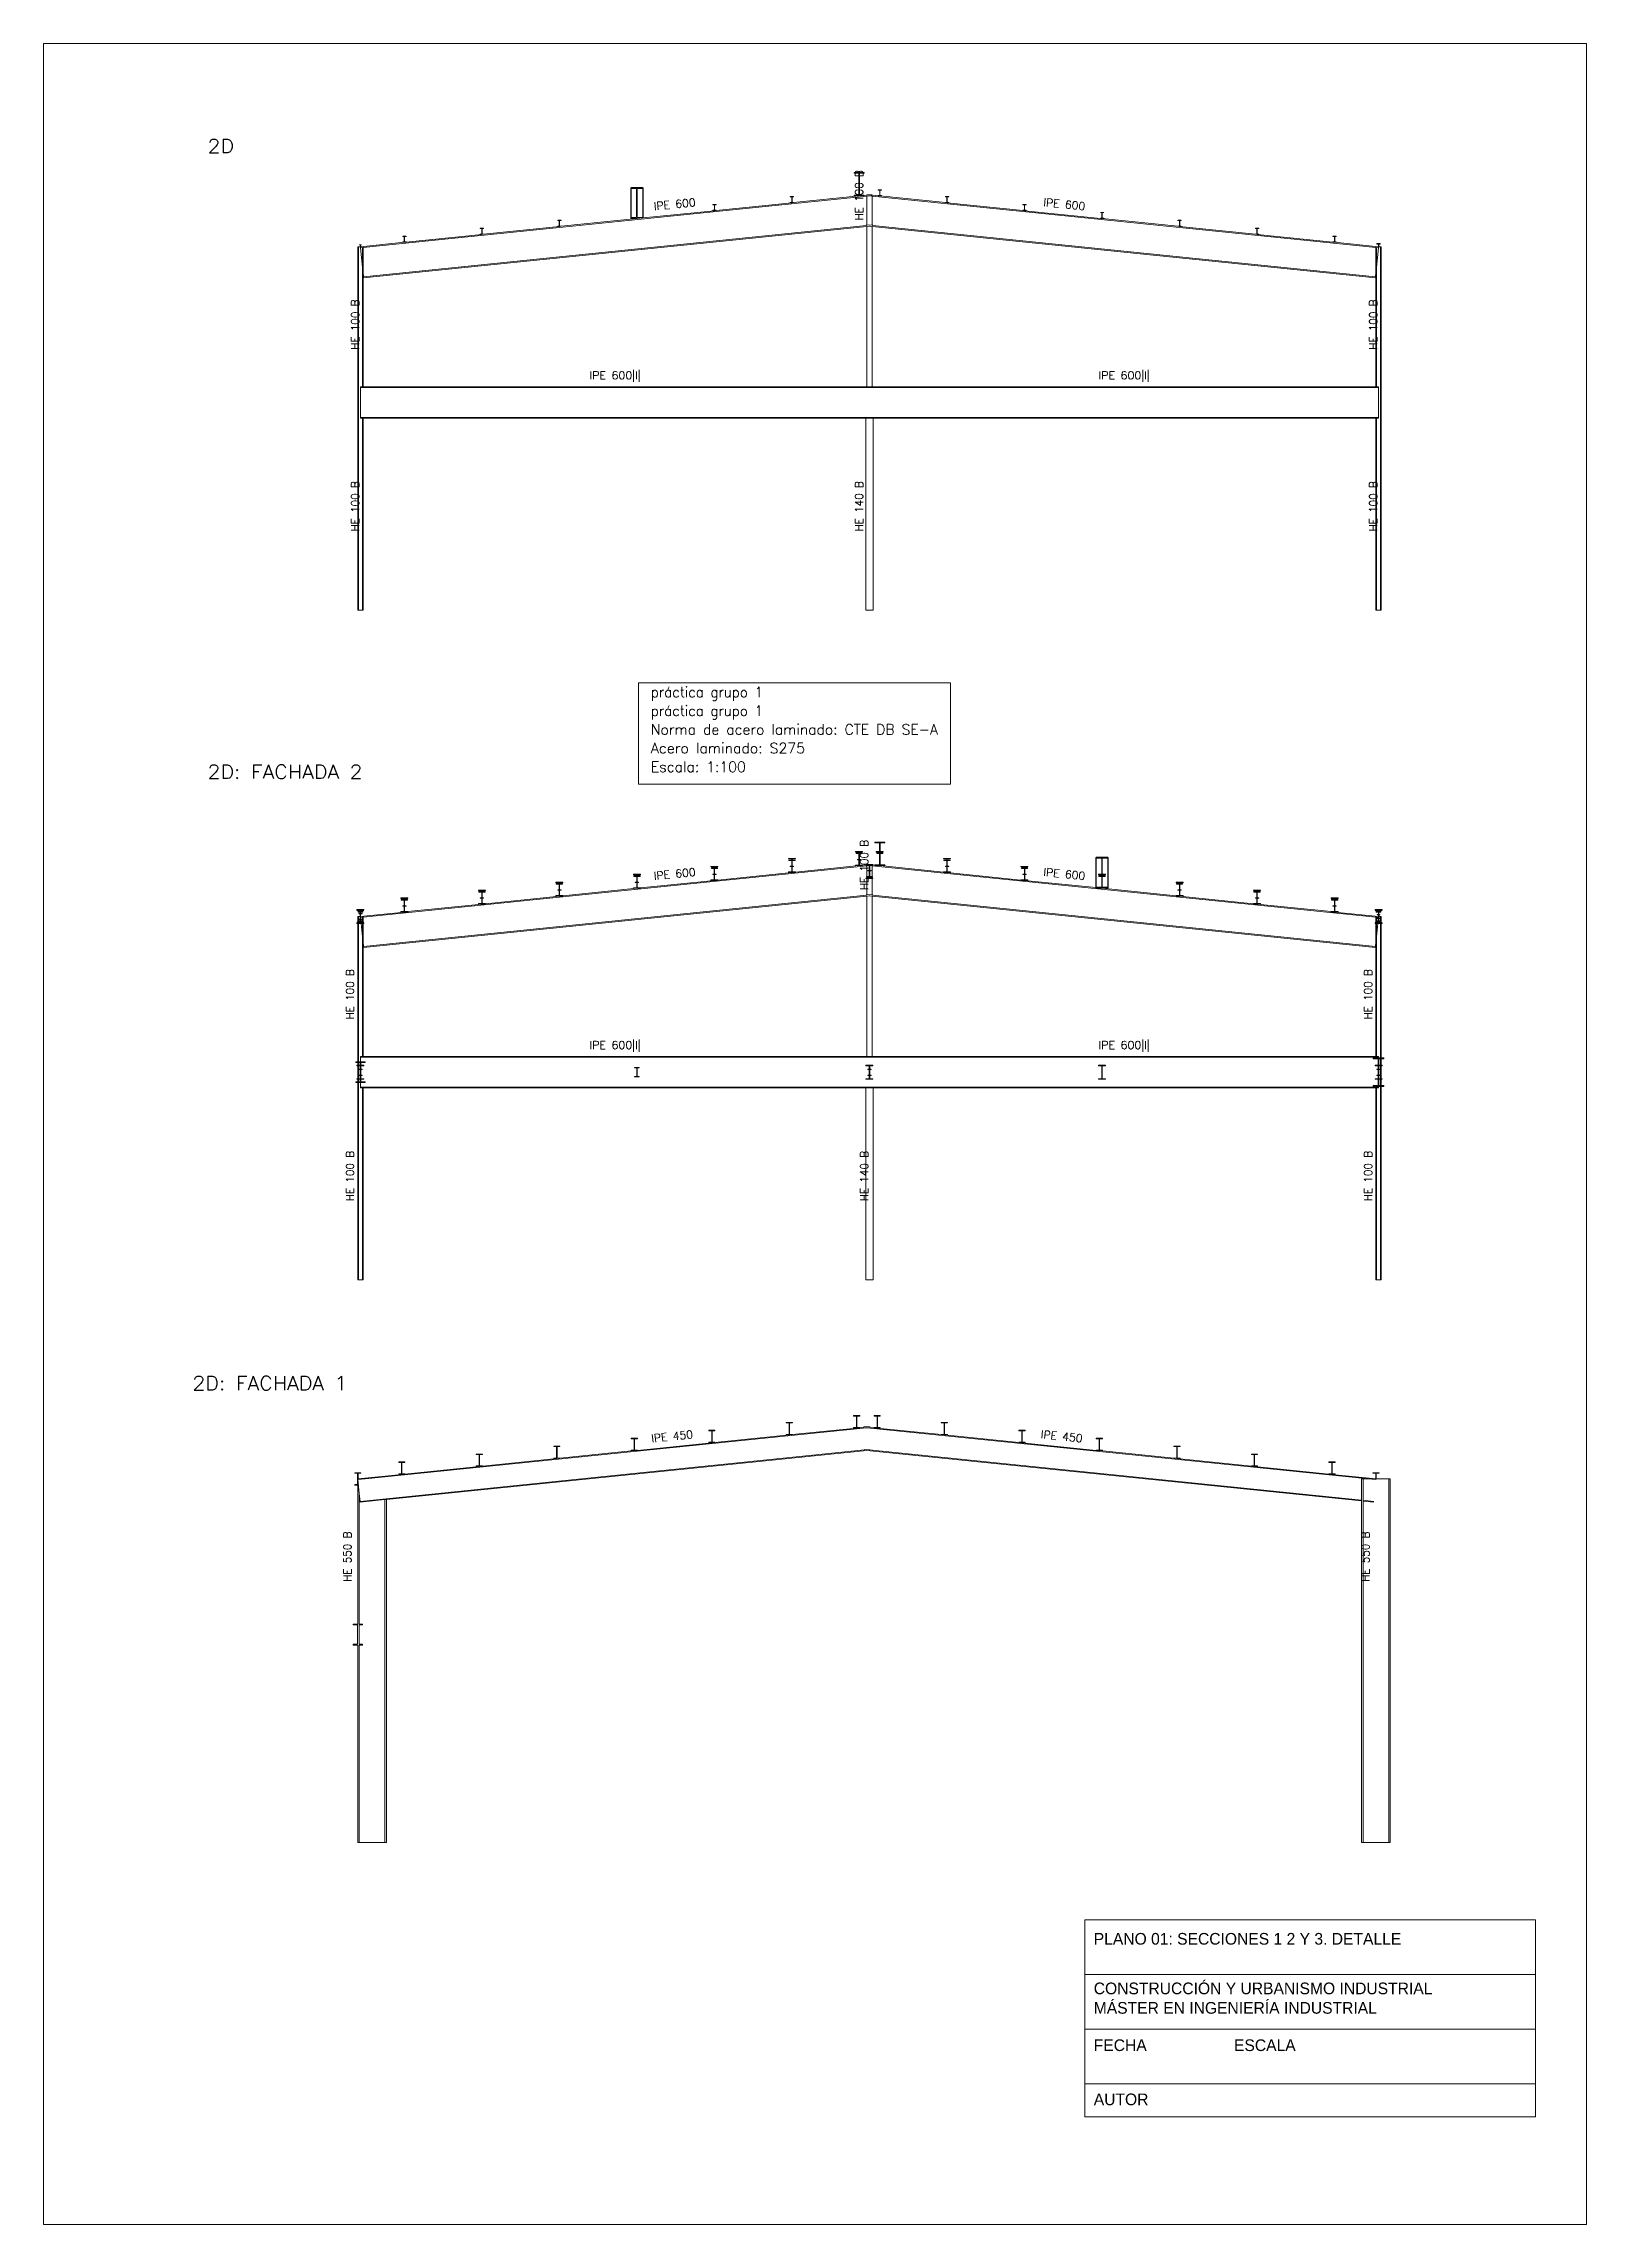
# Model space of a CAD drawing. Header units: millimetres. Extents: x 2 to 172, y 1 to 110.
# Drawn here: x 142.74 to 172.44, y 29.69 to 71.69 of the extents above; entities that cross this region are included whole.
import ezdxf
from ezdxf.enums import TextEntityAlignment as Align

# ---------------------------------------------------------------- set-up
doc = ezdxf.new("R2010")
doc.units = ezdxf.units.MM
for name, color, linetype, lineweight in [('BARRAS_DE_ACERO', 7, 'Continuous', 9), ('FORMATO', 4, 'Continuous', 0), ('REFERENCIA_DE_LAS_BARRAS', 2, 'Continuous', 9), ('TABLAS', 1, 'Continuous', 9), ('TITULOS', 9, 'Continuous', 0)]:
    doc.layers.add(name, color=color, linetype=linetype, lineweight=lineweight)
doc.styles.add('CYPETXT', font='romans__.ttf', dxfattribs={"height": 0.2})
doc.styles.add('RomanS', font='')
doc.styles.get('RomanS').set_extended_font_data('Porsche')

msp = doc.modelspace()

# ---------------------------------------------------------------- texts
at = {"layer": 'FORMATO', "char_height": 0.225, "attachment_point": 1, "style": 'RomanS'}
for s, insert in [('PLANO 01: SECCIONES 1 2 Y 3. DETALLE', (162.956, 35.301)), ('CONSTRUCCIÓN Y URBANISMO INDUSTRIAL\\PMÁSTER EN INGENIERÍA INDUSTRIAL', (162.956, 34.346)), ('FECHA^I^IESCALA', (162.956, 33.252)), ('AUTOR', (162.956, 32.209))]:
    msp.add_mtext_dynamic_manual_height_columns(s, width=8.07911, gutter_width=12.5, heights=[0], dxfattribs=dict(at, insert=insert))
at = {"layer": 'REFERENCIA_DE_LAS_BARRAS', "style": 'CYPETXT'}
for s, rotation, width, p, p2 in [('HE 100 B', 90, 0.77604, (158.514, 68.282), (158.514, 69.249)), ('IPE 600', 5.7995, 0.843848, (154.495, 68.478), (155.296, 68.559)), ('IPE 600', 354.2005, 0.843848, (161.981, 68.56), (162.782, 68.478)), ('HE 100 B', 90, 0.77604, (148.814, 65.792), (148.814, 66.76)), ('HE 100 B', 90, 0.77604, (168.414, 65.792), (168.414, 66.76)), ('HE 100 B', 90, 0.77604, (148.814, 62.292), (148.814, 63.26)), ('HE 140 B', 90, 0.77604, (158.514, 62.292), (158.514, 63.26)), ('HE 100 B', 90, 0.77604, (168.414, 62.292), (168.414, 63.26)), ('HE 100 B', 90, 0.77604, (158.614, 55.384), (158.614, 56.351)), ('IPE 600', 5.7995, 0.843848, (154.495, 55.58), (155.296, 55.661)), ('IPE 600', 354.2005, 0.843848, (161.981, 55.661), (162.782, 55.58)), ('HE 100 B', 90, 0.77604, (148.714, 52.894), (148.714, 53.861)), ('HE 100 B', 90, 0.77604, (168.314, 52.894), (168.314, 53.861)), ('HE 100 B', 90, 0.77604, (148.714, 49.394), (148.714, 50.361)), ('HE 140 B', 90, 0.77604, (158.614, 49.394), (158.614, 50.361)), ('HE 100 B', 90, 0.77604, (168.314, 49.394), (168.314, 50.361)), ('IPE 450', 5.7995, 0.843848, (154.445, 44.748), (155.246, 44.83)), ('IPE 450', 354.2005, 0.843848, (161.931, 44.83), (162.732, 44.749)), ('HE 550 B', 90, 0.77604, (148.664, 42.063), (148.664, 43.03)), ('HE 550 B', 90, 0.77604, (168.264, 42.063), (168.264, 43.03))]:
    msp.add_text(s, height=0.1533, rotation=rotation, dxfattribs=dict(at, width=width)).set_placement(p, p2, align=Align.FIT)
at = {"layer": 'REFERENCIA_DE_LAS_BARRAS', "style": 'CYPETXT', "width": 0.866214}
for p, p2 in [((153.246, 65.223), (154.231, 65.223)), ((163.046, 65.223), (164.031, 65.223)), ((153.246, 52.325), (154.231, 52.325)), ((163.046, 52.325), (164.031, 52.325))]:
    msp.add_text('IPE 600|I|', height=0.1533, dxfattribs=at).set_placement(p, p2, align=Align.FIT)
at = {"layer": 'TABLAS', "style": 'CYPETXT'}
for s, width, p, p2 in [('práctica grupo 1', 0.805356, (154.43, 59.1), (156.587, 59.1)), ('práctica grupo 1', 0.805356, (154.43, 58.74), (156.587, 58.74)), ('Norma de acero laminado: CTE DB SE-A', 0.826868, (154.43, 58.38), (159.956, 58.38)), ('Acero laminado: S275', 0.855617, (154.43, 58.02), (157.397, 58.02)), ('Escala: 1:100', 0.854704, (154.43, 57.66), (156.257, 57.66))]:
    msp.add_text(s, height=0.2, dxfattribs=dict(at, width=width)).set_placement(p, p2, align=Align.FIT)
at = {"layer": 'TITULOS', "style": 'CYPETXT'}
for s, height, width, p, p2 in [('2D', 0.2667, 0.972783, (145.893, 69.583), (146.405, 69.583)), ('2D: FACHADA 2', 0.26667, 0.914082, (145.893, 57.532), (148.877, 57.532)), ('2D: FACHADA 1', 0.26667, 0.914082, (145.602, 45.755), (148.586, 45.755))]:
    msp.add_text(s, height=height, dxfattribs=dict(at, width=width)).set_placement(p, p2, align=Align.FIT)

# ---------------------------------------------------------------- linework, layer by layer
at = {"layer": 'BARRAS_DE_ACERO'}
for p, q in [((154.042, 68.909), (154.042, 68.329)), ((154.052, 68.909), (154.042, 68.909)), ((154.052, 68.909), (154.052, 68.919)), ((154.052, 68.9), (154.156, 68.9)), ((154.052, 68.338), (154.052, 68.9)), ((154.156, 68.9), (154.156, 68.338)), ((154.272, 68.9), (154.168, 68.9)), ((154.168, 68.338), (154.168, 68.9)), ((154.272, 68.338), (154.272, 68.9)), ((158.345, 69.205), (158.535, 69.205)), ((158.345, 69.191), (158.345, 69.205)), ((158.345, 69.191), (158.435, 69.191)), ((158.435, 68.77), (158.435, 69.191)), ((158.444, 69.191), (158.535, 69.191)), ((158.444, 69.191), (158.444, 68.77)), ((158.535, 69.191), (158.535, 69.205)), ((158.588, 68.752), (148.888, 67.762)), ((155.622, 68.585), (155.622, 68.591)), ((155.686, 68.591), (155.622, 68.591)), ((155.622, 68.585), (155.652, 68.585)), ((155.622, 68.471), (155.622, 68.478)), ((155.652, 68.478), (155.622, 68.478)), ((155.654, 68.471), (155.622, 68.471)), ((155.652, 68.478), (155.652, 68.585)), ((155.656, 68.585), (155.686, 68.585)), ((155.656, 68.478), (155.656, 68.585)), ((155.656, 68.478), (155.686, 68.478)), ((157.146, 68.624), (155.686, 68.475)), ((155.686, 68.591), (155.686, 68.585)), ((155.686, 68.478), (155.686, 68.475)), ((157.114, 68.744), (157.178, 68.744)), ((157.114, 68.737), (157.114, 68.744)), ((157.114, 68.737), (157.144, 68.737)), ((157.114, 68.63), (157.114, 68.624)), ((157.144, 68.63), (157.114, 68.63)), ((157.114, 68.624), (157.146, 68.624)), ((157.144, 68.63), (157.144, 68.737)), ((157.178, 68.627), (157.146, 68.624)), ((157.148, 68.737), (157.178, 68.737)), ((157.148, 68.737), (157.148, 68.63)), ((157.178, 68.63), (157.148, 68.63)), ((157.178, 68.627), (158.44, 68.755)), ((157.178, 68.744), (157.178, 68.737)), ((157.178, 68.63), (157.178, 68.627)), ((158.345, 68.77), (158.435, 68.77)), ((158.345, 68.755), (158.345, 68.77)), ((158.345, 68.755), (158.44, 68.755)), ((158.535, 68.765), (158.44, 68.755)), ((158.535, 68.77), (158.444, 68.77)), ((158.638, 68.776), (158.588, 68.771)), ((158.588, 68.776), (158.638, 68.776)), ((158.638, 68.757), (158.588, 68.752)), ((158.588, 68.752), (158.588, 68.197)), ((158.638, 68.776), (158.67, 68.776)), ((158.638, 68.757), (158.688, 68.752)), ((158.67, 68.776), (158.688, 68.776)), ((158.679, 68.772), (158.688, 68.771)), ((158.688, 68.776), (158.688, 68.771)), ((158.688, 68.752), (158.688, 68.197)), ((168.388, 67.762), (158.688, 68.752)), ((158.805, 68.875), (158.805, 68.869)), ((158.869, 68.875), (158.805, 68.875)), ((158.835, 68.869), (158.805, 68.869)), ((158.835, 68.762), (158.805, 68.762)), ((158.805, 68.759), (158.837, 68.755)), ((158.835, 68.869), (158.835, 68.762)), ((158.84, 68.869), (158.84, 68.762)), ((158.869, 68.762), (158.84, 68.762)), ((158.869, 68.755), (158.869, 68.762)), ((160.099, 68.737), (160.099, 68.744)), ((160.163, 68.744), (160.099, 68.744)), ((160.129, 68.737), (160.099, 68.737)), ((160.099, 68.63), (160.099, 68.627)), ((160.129, 68.63), (160.099, 68.63)), ((160.099, 68.627), (160.131, 68.624)), ((160.129, 68.63), (160.129, 68.737)), ((161.591, 68.475), (160.131, 68.624)), ((160.163, 68.624), (160.131, 68.624)), ((160.163, 68.737), (160.133, 68.737)), ((160.133, 68.63), (160.133, 68.737)), ((160.133, 68.63), (160.163, 68.63)), ((160.163, 68.744), (160.163, 68.737)), ((160.163, 68.63), (160.163, 68.624)), ((161.591, 68.591), (161.591, 68.585)), ((161.655, 68.591), (161.591, 68.591)), ((161.591, 68.585), (161.621, 68.585)), ((161.591, 68.478), (161.591, 68.475)), ((161.621, 68.478), (161.591, 68.478)), ((161.591, 68.475), (161.623, 68.471)), ((161.621, 68.585), (161.621, 68.478)), ((161.623, 68.471), (163.083, 68.322)), ((161.623, 68.471), (161.655, 68.471)), ((161.625, 68.478), (161.625, 68.585)), ((161.655, 68.478), (161.625, 68.478)), ((161.655, 68.478), (161.655, 68.471)), ((148.897, 67.198), (158.578, 68.186)), ((158.588, 68.168), (148.899, 67.179)), ((151.145, 68.128), (151.145, 68.134)), ((151.145, 68.134), (151.209, 68.134)), ((151.145, 68.128), (151.175, 68.128)), ((151.175, 68.128), (151.175, 68.021)), ((151.209, 68.128), (151.179, 68.128)), ((151.179, 68.021), (151.179, 68.128)), ((151.209, 68.128), (151.209, 68.134)), ((152.637, 68.28), (152.637, 68.287)), ((152.637, 68.287), (152.701, 68.287)), ((152.667, 68.28), (152.637, 68.28)), ((152.637, 68.173), (152.637, 68.167)), ((152.667, 68.173), (152.637, 68.173)), ((152.637, 68.167), (152.669, 68.167)), ((152.667, 68.173), (152.667, 68.28)), ((152.672, 68.28), (152.701, 68.28)), ((152.672, 68.28), (152.672, 68.173)), ((152.672, 68.173), (152.701, 68.173)), ((152.701, 68.28), (152.701, 68.287)), ((154.052, 68.329), (154.042, 68.329)), ((154.156, 68.338), (154.052, 68.338)), ((154.052, 68.319), (154.052, 68.329)), ((154.052, 68.319), (154.162, 68.319)), ((154.282, 68.331), (154.162, 68.319)), ((154.168, 68.338), (154.272, 68.338)), ((158.579, 68.198), (158.578, 68.186)), ((158.588, 68.197), (158.579, 68.198)), ((158.588, 68.197), (158.638, 68.192)), ((158.588, 65.076), (158.588, 68.168)), ((158.688, 68.197), (158.638, 68.192)), ((158.697, 68.198), (158.688, 68.197)), ((168.378, 67.179), (158.688, 68.168)), ((158.688, 65.076), (158.688, 68.168)), ((158.699, 68.186), (158.697, 68.198)), ((168.379, 67.198), (158.699, 68.186)), ((163.083, 68.439), (163.147, 68.439)), ((163.083, 68.433), (163.083, 68.439)), ((163.113, 68.433), (163.083, 68.433)), ((163.083, 68.325), (163.113, 68.325)), ((163.083, 68.325), (163.083, 68.322)), ((163.083, 68.322), (163.115, 68.319)), ((163.113, 68.325), (163.113, 68.433)), ((163.115, 68.319), (164.575, 68.17)), ((163.147, 68.319), (163.115, 68.319)), ((163.117, 68.325), (163.117, 68.433)), ((163.117, 68.325), (163.147, 68.325)), ((163.147, 68.319), (163.147, 68.325)), ((164.575, 68.287), (164.639, 68.287)), ((164.575, 68.28), (164.575, 68.287)), ((164.575, 68.28), (164.605, 68.28)), ((164.575, 68.173), (164.575, 68.17)), ((164.605, 68.173), (164.575, 68.173)), ((164.575, 68.17), (164.607, 68.167)), ((164.605, 68.173), (164.605, 68.28)), ((164.607, 68.167), (166.068, 68.018)), ((164.639, 68.167), (164.607, 68.167)), ((164.61, 68.173), (164.61, 68.28)), ((164.639, 68.28), (164.61, 68.28)), ((164.61, 68.173), (164.639, 68.173)), ((164.639, 68.287), (164.639, 68.28)), ((164.639, 68.167), (164.639, 68.173)), ((166.068, 68.134), (166.068, 68.128)), ((166.132, 68.134), (166.068, 68.134)), ((166.098, 68.128), (166.068, 68.128)), ((166.098, 68.128), (166.098, 68.021)), ((166.102, 68.021), (166.102, 68.128)), ((148.788, 67.776), (148.798, 67.776)), ((148.798, 67.776), (148.798, 60.776)), ((148.815, 67.811), (148.815, 67.816)), ((148.837, 67.811), (148.815, 67.811)), ((148.837, 67.776), (148.838, 67.776)), ((148.838, 67.776), (148.84, 67.776)), ((148.84, 67.757), (148.838, 67.776)), ((148.84, 67.811), (148.84, 67.776)), ((148.861, 67.811), (148.84, 67.811)), ((148.878, 67.761), (148.888, 67.762)), ((148.888, 67.762), (148.888, 67.286)), ((149.653, 67.982), (149.653, 67.976)), ((149.717, 67.982), (149.653, 67.982)), ((149.683, 67.976), (149.653, 67.976)), ((149.683, 67.868), (149.653, 67.868)), ((149.653, 67.862), (149.653, 67.868)), ((149.683, 67.976), (149.683, 67.868)), ((149.685, 67.862), (149.717, 67.865)), ((149.717, 67.976), (149.687, 67.976)), ((149.687, 67.976), (149.687, 67.868)), ((149.687, 67.868), (149.717, 67.868)), ((151.177, 68.014), (149.717, 67.865)), ((149.717, 67.982), (149.717, 67.976)), ((149.717, 67.868), (149.717, 67.865)), ((151.145, 68.014), (151.145, 68.021)), ((151.145, 68.021), (151.175, 68.021)), ((151.177, 68.014), (151.145, 68.014)), ((151.177, 68.014), (151.209, 68.018)), ((151.179, 68.021), (151.209, 68.021)), ((151.209, 68.018), (151.209, 68.021)), ((166.068, 68.021), (166.098, 68.021)), ((166.068, 68.021), (166.068, 68.018)), ((166.1, 68.014), (166.068, 68.018)), ((167.56, 67.865), (166.1, 68.014)), ((166.1, 68.014), (166.132, 68.014)), ((166.102, 68.021), (166.132, 68.021)), ((166.132, 68.021), (166.132, 68.014)), ((167.56, 67.982), (167.56, 67.976)), ((167.624, 67.982), (167.56, 67.982)), ((167.56, 67.976), (167.59, 67.976)), ((167.56, 67.868), (167.56, 67.865)), ((167.59, 67.868), (167.56, 67.868)), ((167.592, 67.862), (167.56, 67.865)), ((167.59, 67.868), (167.59, 67.976)), ((167.592, 67.862), (167.624, 67.862)), ((167.592, 67.862), (168.436, 67.776)), ((167.594, 67.976), (167.624, 67.976)), ((167.594, 67.976), (167.594, 67.868)), ((167.624, 67.868), (167.594, 67.868)), ((167.624, 67.982), (167.624, 67.976)), ((167.624, 67.862), (167.624, 67.868)), ((168.388, 67.286), (168.388, 67.762)), ((168.388, 67.762), (168.398, 67.761)), ((168.398, 67.761), (168.437, 67.757)), ((168.398, 67.384), (168.398, 67.761)), ((168.437, 67.757), (168.398, 67.384)), ((168.406, 67.836), (168.47, 67.836)), ((168.406, 67.836), (168.406, 67.829)), ((168.438, 67.776), (168.436, 67.776)), ((168.437, 67.757), (168.438, 67.776)), ((168.438, 67.776), (168.441, 67.776)), ((168.441, 67.829), (168.441, 67.776)), ((168.47, 67.829), (168.441, 67.829)), ((168.478, 67.776), (168.441, 67.776)), ((168.47, 67.836), (168.47, 67.829)), ((168.478, 60.776), (168.478, 67.776)), ((168.478, 67.776), (168.488, 67.776)), ((168.488, 67.776), (168.488, 60.776)), ((148.878, 65.076), (148.878, 67.384)), ((148.888, 65.076), (148.888, 67.286)), ((148.897, 67.198), (148.888, 67.286)), ((168.379, 67.198), (168.388, 67.286)), ((168.398, 65.076), (168.398, 67.384)), ((148.897, 67.198), (148.899, 67.179)), ((168.378, 67.179), (168.379, 67.198)), ((148.838, 65.066), (148.838, 65.076)), ((148.838, 65.076), (148.878, 65.076)), ((148.838, 65.066), (168.438, 65.066)), ((148.838, 65.066), (148.838, 64.495)), ((148.878, 65.076), (148.888, 65.076)), ((148.888, 65.076), (158.588, 65.076)), ((158.688, 65.076), (158.588, 65.076)), ((158.688, 65.076), (168.388, 65.076)), ((168.438, 64.486), (168.438, 65.066)), ((148.838, 64.495), (148.838, 64.486)), ((148.838, 64.486), (148.838, 64.476)), ((148.838, 64.486), (168.438, 64.486)), ((148.878, 64.476), (148.838, 64.476)), ((148.878, 64.476), (148.888, 64.476)), ((148.878, 60.776), (148.878, 64.476)), ((148.888, 64.476), (148.888, 60.776)), ((158.708, 64.476), (158.568, 64.476)), ((158.708, 60.776), (158.708, 64.476)), ((168.388, 64.476), (168.398, 64.476)), ((168.398, 64.476), (168.438, 64.476)), ((168.398, 64.476), (168.398, 60.776)), ((168.438, 64.476), (168.438, 64.486)), ((148.798, 60.776), (148.878, 60.776)), ((148.888, 60.776), (148.878, 60.776)), ((158.568, 60.776), (158.708, 60.776)), ((168.478, 60.776), (168.398, 60.776)), ((168.488, 60.776), (168.478, 60.776)), ((158.742, 56.307), (158.932, 56.307)), ((158.742, 56.293), (158.742, 56.307)), ((158.833, 56.293), (158.742, 56.293)), ((158.842, 56.293), (158.842, 56.127)), ((158.932, 56.293), (158.842, 56.293)), ((158.932, 56.293), (158.932, 56.307)), ((157.079, 55.995), (157.214, 55.995)), ((157.079, 55.985), (157.079, 55.995)), ((157.143, 55.985), (157.079, 55.985)), ((157.086, 55.965), (157.143, 55.965)), ((157.086, 55.965), (157.086, 55.956)), ((157.143, 55.956), (157.086, 55.956)), ((157.143, 55.965), (157.143, 55.985)), ((157.145, 55.965), (157.143, 55.965)), ((157.143, 55.956), (157.143, 55.845)), ((157.15, 55.965), (157.145, 55.965)), ((157.149, 55.845), (157.149, 55.956)), ((157.15, 55.985), (157.15, 55.965)), ((157.214, 55.985), (157.15, 55.985)), ((157.15, 55.956), (157.15, 55.845)), ((157.214, 55.995), (157.214, 55.985)), ((158.372, 56.127), (158.372, 56.117)), ((158.507, 56.127), (158.372, 56.127)), ((158.436, 56.117), (158.372, 56.117)), ((158.372, 55.868), (158.372, 55.857)), ((158.372, 55.868), (158.436, 55.868)), ((158.38, 55.867), (158.38, 55.857)), ((158.436, 55.867), (158.38, 55.867)), ((158.408, 55.977), (158.408, 55.971)), ((158.436, 55.977), (158.408, 55.977)), ((158.436, 56.088), (158.436, 55.977)), ((158.436, 55.971), (158.436, 55.868)), ((158.507, 56.117), (158.443, 56.117)), ((158.443, 56.117), (158.443, 56.097)), ((158.443, 56.097), (158.5, 56.097)), ((158.443, 56.088), (158.443, 55.867)), ((158.443, 56.088), (158.443, 56.088)), ((158.5, 56.088), (158.443, 56.088)), ((158.443, 55.977), (158.443, 56.088)), ((158.472, 55.971), (158.443, 55.971)), ((158.443, 55.868), (158.443, 55.971)), ((158.443, 55.868), (158.507, 55.868)), ((158.443, 55.867), (158.5, 55.867)), ((158.472, 55.971), (158.472, 55.977)), ((158.5, 56.088), (158.5, 56.097)), ((158.5, 55.867), (158.5, 55.857)), ((158.507, 56.117), (158.507, 56.127)), ((158.571, 55.871), (158.507, 55.864)), ((158.507, 55.868), (158.507, 55.864)), ((158.578, 55.878), (158.571, 55.878)), ((158.571, 55.871), (158.571, 55.878)), ((158.571, 55.867), (158.571, 55.871)), ((158.571, 55.867), (158.588, 55.867)), ((158.578, 55.871), (158.578, 55.868)), ((158.578, 55.868), (158.588, 55.868)), ((158.635, 55.867), (158.588, 55.867)), ((158.635, 55.867), (158.635, 55.858)), ((158.635, 55.858), (158.635, 55.861)), ((158.642, 55.868), (158.698, 55.868)), ((158.642, 55.868), (158.642, 55.858)), ((158.642, 55.858), (158.642, 55.867)), ((158.643, 55.867), (158.642, 55.867)), ((158.643, 55.867), (158.706, 55.867)), ((158.698, 55.878), (158.698, 55.871)), ((158.706, 55.878), (158.698, 55.878)), ((158.698, 55.871), (158.698, 55.868)), ((158.706, 55.871), (158.706, 55.878)), ((158.706, 55.871), (158.706, 55.867)), ((158.742, 55.867), (158.706, 55.871)), ((158.742, 55.872), (158.742, 55.867)), ((158.742, 55.872), (158.833, 55.872)), ((158.742, 55.857), (158.742, 55.867)), ((158.77, 55.857), (158.77, 55.868)), ((158.834, 55.868), (158.77, 55.868)), ((158.833, 56.088), (158.777, 56.088)), ((158.836, 56.127), (158.833, 56.127)), ((158.833, 56.117), (158.833, 56.097)), ((158.834, 56.117), (158.833, 56.117)), ((158.833, 55.872), (158.833, 56.088)), ((158.833, 56.088), (158.834, 56.088)), ((158.834, 56.117), (158.834, 56.097)), ((158.834, 56.097), (158.841, 56.097)), ((158.834, 56.088), (158.834, 56.088)), ((158.834, 55.868), (158.834, 56.088)), ((158.834, 55.867), (158.834, 56.088)), ((158.834, 55.867), (158.834, 55.867)), ((158.842, 56.127), (158.836, 56.127)), ((158.841, 56.097), (158.841, 56.117)), ((158.842, 56.117), (158.841, 56.117)), ((158.841, 56.097), (158.842, 56.097)), ((158.841, 56.088), (158.842, 56.088)), ((158.841, 56.072), (158.841, 56.088)), ((158.841, 56.088), (158.841, 55.868)), ((158.841, 56.088), (158.841, 56.088)), ((158.841, 56.044), (158.841, 56.072)), ((158.841, 56.044), (158.841, 55.872)), ((158.841, 55.868), (158.841, 55.872)), ((158.841, 55.868), (158.841, 55.868)), ((158.841, 55.868), (158.841, 55.868)), ((158.841, 55.868), (158.841, 55.867)), ((158.841, 55.868), (158.905, 55.868)), ((158.841, 55.867), (158.841, 55.867)), ((158.905, 56.127), (158.842, 56.127)), ((158.842, 56.097), (158.842, 56.117)), ((158.905, 56.117), (158.842, 56.117)), ((158.897, 56.097), (158.842, 56.097)), ((158.897, 56.088), (158.842, 56.088)), ((158.842, 56.088), (158.842, 55.872)), ((158.842, 55.872), (158.932, 55.872)), ((158.897, 56.097), (158.897, 56.088)), ((158.897, 55.867), (158.897, 55.857)), ((158.905, 56.127), (158.905, 56.117)), ((158.905, 55.857), (158.905, 55.868)), ((158.932, 55.857), (158.932, 55.872)), ((160.063, 55.995), (160.063, 55.985)), ((160.063, 55.995), (160.198, 55.995)), ((160.063, 55.985), (160.127, 55.985)), ((160.071, 55.956), (160.071, 55.965)), ((160.071, 55.956), (160.127, 55.956)), ((160.127, 55.965), (160.134, 55.965)), ((160.127, 55.845), (160.127, 55.956)), ((160.127, 55.956), (160.128, 55.956)), ((160.134, 55.965), (160.134, 55.985)), ((160.198, 55.985), (160.134, 55.985)), ((160.134, 55.965), (160.191, 55.965)), ((160.134, 55.956), (160.134, 55.845)), ((160.191, 55.956), (160.134, 55.956)), ((160.134, 55.956), (160.134, 55.956)), ((160.134, 55.956), (160.134, 55.839)), ((160.191, 55.956), (160.191, 55.965)), ((160.198, 55.995), (160.198, 55.985)), ((162.995, 56.011), (162.995, 55.433)), ((163.005, 56.021), (163.225, 56.021)), ((163.005, 56.002), (163.109, 56.002)), ((163.005, 56.002), (163.005, 55.44)), ((163.109, 56.002), (163.109, 55.691)), ((163.121, 56.002), (163.225, 56.002)), ((163.121, 55.691), (163.121, 56.002)), ((163.225, 56.021), (163.225, 56.011)), ((163.225, 55.44), (163.225, 56.002)), ((158.588, 55.853), (148.888, 54.864)), ((152.737, 55.539), (152.602, 55.539)), ((152.602, 55.539), (152.602, 55.528)), ((152.666, 55.528), (152.602, 55.528)), ((152.609, 55.499), (152.609, 55.509)), ((152.609, 55.509), (152.666, 55.509)), ((152.609, 55.499), (152.666, 55.499)), ((152.666, 55.509), (152.666, 55.528)), ((152.666, 55.509), (152.668, 55.509)), ((152.666, 55.278), (152.666, 55.499)), ((152.666, 55.499), (152.666, 55.499)), ((152.666, 55.499), (152.666, 55.389)), ((152.673, 55.509), (152.668, 55.509)), ((152.673, 55.528), (152.673, 55.509)), ((152.737, 55.528), (152.673, 55.528)), ((152.729, 55.509), (152.673, 55.509)), ((152.729, 55.499), (152.673, 55.499)), ((152.673, 55.499), (152.673, 55.389)), ((152.729, 55.509), (152.729, 55.499)), ((152.737, 55.539), (152.737, 55.528)), ((154.094, 55.681), (154.094, 55.691)), ((154.229, 55.691), (154.094, 55.691)), ((154.158, 55.681), (154.094, 55.681)), ((154.102, 55.661), (154.158, 55.661)), ((154.13, 55.541), (154.158, 55.541)), ((154.13, 55.541), (154.13, 55.535)), ((154.158, 55.535), (154.13, 55.535)), ((154.158, 55.661), (154.158, 55.681)), ((154.158, 55.661), (154.161, 55.661)), ((154.158, 55.541), (154.158, 55.651)), ((154.158, 55.651), (154.159, 55.651)), ((154.158, 55.541), (154.158, 55.535)), ((154.158, 55.431), (154.158, 55.535)), ((154.159, 55.431), (154.159, 55.651)), ((154.161, 55.661), (154.165, 55.661)), ((154.165, 55.681), (154.229, 55.681)), ((154.165, 55.681), (154.165, 55.661)), ((154.165, 55.661), (154.222, 55.661)), ((154.165, 55.651), (154.165, 55.541)), ((154.165, 55.651), (154.165, 55.541)), ((154.165, 55.541), (154.194, 55.541)), ((154.165, 55.541), (154.165, 55.54)), ((154.165, 55.535), (154.165, 55.431)), ((154.194, 55.541), (154.194, 55.535)), ((154.222, 55.661), (154.222, 55.651)), ((154.229, 55.681), (154.229, 55.691)), ((155.586, 55.833), (155.586, 55.843)), ((155.721, 55.843), (155.586, 55.843)), ((155.651, 55.833), (155.586, 55.833)), ((155.594, 55.573), (155.586, 55.573)), ((155.594, 55.803), (155.594, 55.813)), ((155.651, 55.813), (155.594, 55.813)), ((155.594, 55.583), (155.651, 55.583)), ((155.594, 55.583), (155.594, 55.573)), ((155.622, 55.693), (155.622, 55.687)), ((155.651, 55.693), (155.622, 55.693)), ((155.622, 55.687), (155.651, 55.687)), ((155.651, 55.813), (155.651, 55.833)), ((155.651, 55.813), (155.653, 55.813)), ((155.651, 55.803), (155.651, 55.583)), ((155.651, 55.803), (155.651, 55.803)), ((155.657, 55.813), (155.653, 55.813)), ((155.657, 55.833), (155.721, 55.833)), ((155.657, 55.833), (155.657, 55.813)), ((155.657, 55.813), (155.714, 55.813)), ((155.657, 55.693), (155.657, 55.803)), ((155.657, 55.803), (155.657, 55.803)), ((155.657, 55.693), (155.657, 55.803)), ((155.657, 55.693), (155.686, 55.693)), ((155.657, 55.692), (155.657, 55.693)), ((155.657, 55.692), (155.657, 55.687)), ((155.686, 55.687), (155.657, 55.687)), ((155.657, 55.583), (155.721, 55.583)), ((155.686, 55.693), (155.686, 55.687)), ((155.714, 55.583), (155.714, 55.579)), ((155.714, 55.573), (155.714, 55.579)), ((155.721, 55.833), (155.721, 55.843)), ((157.146, 55.725), (155.721, 55.58)), ((155.721, 55.58), (155.721, 55.583)), ((155.721, 55.573), (155.721, 55.58)), ((157.143, 55.736), (157.079, 55.736)), ((157.079, 55.725), (157.079, 55.736)), ((157.079, 55.725), (157.086, 55.725)), ((157.086, 55.735), (157.086, 55.725)), ((157.143, 55.735), (157.086, 55.735)), ((157.086, 55.725), (157.146, 55.725)), ((157.114, 55.839), (157.114, 55.845)), ((157.143, 55.839), (157.114, 55.839)), ((157.178, 55.725), (157.146, 55.725)), ((157.149, 55.844), (157.149, 55.845)), ((157.149, 55.844), (157.149, 55.839)), ((157.149, 55.735), (157.149, 55.839)), ((157.149, 55.735), (157.206, 55.735)), ((157.15, 55.845), (157.15, 55.839)), ((157.178, 55.845), (157.15, 55.845)), ((157.178, 55.839), (157.15, 55.839)), ((157.15, 55.736), (157.15, 55.839)), ((157.15, 55.736), (157.214, 55.736)), ((157.178, 55.839), (157.178, 55.845)), ((157.206, 55.731), (157.206, 55.735)), ((157.214, 55.725), (157.206, 55.725)), ((157.214, 55.732), (158.44, 55.857)), ((157.214, 55.736), (157.214, 55.732)), ((157.214, 55.725), (157.214, 55.732)), ((158.372, 55.857), (158.38, 55.857)), ((158.44, 55.857), (158.38, 55.857)), ((158.5, 55.857), (158.44, 55.857)), ((158.571, 55.608), (158.571, 55.618)), ((158.588, 55.618), (158.571, 55.618)), ((158.588, 55.608), (158.571, 55.608)), ((158.578, 55.638), (158.578, 55.647)), ((158.588, 55.638), (158.578, 55.638)), ((158.588, 55.853), (158.635, 55.858)), ((158.588, 55.647), (158.588, 55.853)), ((158.588, 55.638), (158.588, 55.618)), ((158.588, 55.618), (158.635, 55.618)), ((158.635, 55.758), (158.606, 55.758)), ((158.635, 55.858), (158.635, 55.855)), ((158.635, 55.858), (158.635, 55.764)), ((158.635, 55.858), (158.635, 55.858)), ((158.635, 55.855), (158.635, 55.853)), ((158.635, 55.764), (158.635, 55.853)), ((158.635, 55.652), (158.635, 55.764)), ((158.635, 55.758), (158.635, 55.764)), ((158.635, 55.647), (158.635, 55.758)), ((158.635, 55.647), (158.635, 55.652)), ((158.635, 55.647), (158.635, 55.647)), ((158.641, 55.638), (158.635, 55.638)), ((158.635, 55.638), (158.635, 55.638)), ((158.641, 55.608), (158.635, 55.608)), ((158.642, 55.638), (158.641, 55.638)), ((158.642, 55.858), (158.688, 55.853)), ((158.642, 55.858), (158.642, 55.764)), ((158.642, 55.764), (158.642, 55.858)), ((158.642, 55.858), (158.642, 55.858)), ((158.642, 55.858), (158.642, 55.858)), ((158.642, 55.764), (158.67, 55.764)), ((158.642, 55.764), (158.642, 55.647)), ((158.642, 55.758), (158.642, 55.647)), ((158.642, 55.647), (158.642, 55.647)), ((158.642, 55.618), (158.688, 55.618)), ((158.67, 55.764), (158.67, 55.758)), ((158.688, 55.618), (158.688, 55.638)), ((158.706, 55.618), (158.688, 55.618)), ((158.688, 55.608), (158.706, 55.608)), ((158.706, 55.608), (158.706, 55.618)), ((158.742, 55.857), (158.77, 55.857)), ((158.777, 55.857), (158.77, 55.857)), ((158.837, 55.857), (158.777, 55.857)), ((160.063, 55.732), (158.837, 55.857)), ((158.837, 55.857), (158.897, 55.857)), ((158.897, 55.857), (158.905, 55.857)), ((158.932, 55.857), (158.905, 55.857)), ((160.063, 55.736), (160.127, 55.736)), ((160.063, 55.736), (160.063, 55.732)), ((160.063, 55.725), (160.063, 55.732)), ((160.071, 55.725), (160.063, 55.725)), ((160.071, 55.735), (160.071, 55.725)), ((160.128, 55.735), (160.071, 55.735)), ((160.099, 55.839), (160.099, 55.845)), ((160.127, 55.845), (160.099, 55.845)), ((160.127, 55.839), (160.099, 55.839)), ((160.127, 55.845), (160.127, 55.839)), ((160.127, 55.839), (160.127, 55.736)), ((160.127, 55.839), (160.127, 55.839)), ((160.128, 55.736), (160.128, 55.735)), ((160.128, 55.735), (160.128, 55.735)), ((160.131, 55.725), (161.555, 55.58)), ((160.134, 55.839), (160.134, 55.845)), ((160.134, 55.845), (160.163, 55.845)), ((160.134, 55.839), (160.134, 55.736)), ((160.163, 55.839), (160.134, 55.839)), ((160.134, 55.839), (160.134, 55.736)), ((160.198, 55.736), (160.134, 55.736)), ((160.191, 55.735), (160.136, 55.735)), ((160.163, 55.845), (160.163, 55.839)), ((160.198, 55.725), (160.191, 55.725)), ((160.198, 55.736), (160.198, 55.725)), ((161.555, 55.843), (161.69, 55.843)), ((161.555, 55.833), (161.555, 55.843)), ((161.555, 55.583), (161.62, 55.583)), ((161.555, 55.58), (161.555, 55.583)), ((161.555, 55.58), (161.555, 55.573)), ((161.555, 55.573), (161.563, 55.573)), ((161.563, 55.813), (161.62, 55.813)), ((161.563, 55.813), (161.563, 55.803)), ((161.62, 55.803), (161.563, 55.803)), ((161.563, 55.573), (161.563, 55.583)), ((161.62, 55.583), (161.563, 55.583)), ((161.563, 55.573), (161.623, 55.573)), ((161.591, 55.687), (161.591, 55.693)), ((161.62, 55.693), (161.591, 55.693)), ((161.62, 55.687), (161.591, 55.687)), ((161.62, 55.803), (161.62, 55.803)), ((161.62, 55.803), (161.62, 55.693)), ((161.62, 55.687), (161.62, 55.803)), ((161.62, 55.687), (161.62, 55.583)), ((161.62, 55.583), (161.62, 55.687)), ((161.62, 55.583), (161.62, 55.583)), ((161.62, 55.583), (161.62, 55.583)), ((161.623, 55.573), (161.655, 55.573)), ((161.623, 55.573), (162.995, 55.433)), ((161.626, 55.833), (161.69, 55.833)), ((161.626, 55.813), (161.626, 55.833)), ((161.626, 55.693), (161.626, 55.803)), ((161.626, 55.803), (161.626, 55.803)), ((161.626, 55.803), (161.626, 55.687)), ((161.626, 55.687), (161.626, 55.693)), ((161.626, 55.693), (161.655, 55.693)), ((161.626, 55.583), (161.626, 55.687)), ((161.626, 55.583), (161.626, 55.687)), ((161.655, 55.687), (161.626, 55.687)), ((161.69, 55.583), (161.626, 55.583)), ((161.655, 55.687), (161.655, 55.693)), ((161.655, 55.573), (161.683, 55.573)), ((161.69, 55.833), (161.69, 55.843)), ((163.048, 55.681), (163.048, 55.691)), ((163.109, 55.691), (163.048, 55.691)), ((163.048, 55.681), (163.109, 55.681)), ((163.055, 55.651), (163.055, 55.661)), ((163.055, 55.651), (163.109, 55.651)), ((163.109, 55.691), (163.121, 55.691)), ((163.112, 55.661), (163.109, 55.661)), ((163.109, 55.44), (163.109, 55.651)), ((163.112, 55.651), (163.109, 55.651)), ((163.112, 55.661), (163.119, 55.661)), ((163.112, 55.651), (163.112, 55.431)), ((163.112, 55.651), (163.112, 55.651)), ((163.112, 55.431), (163.112, 55.651)), ((163.118, 55.651), (163.118, 55.431)), ((163.119, 55.651), (163.118, 55.651)), ((163.119, 55.681), (163.121, 55.681)), ((163.119, 55.661), (163.119, 55.681)), ((163.119, 55.661), (163.121, 55.661)), ((163.119, 55.651), (163.119, 55.431)), ((163.119, 55.651), (163.121, 55.651)), ((163.183, 55.691), (163.121, 55.691)), ((163.183, 55.681), (163.121, 55.681)), ((163.121, 55.661), (163.121, 55.681)), ((163.175, 55.661), (163.121, 55.661)), ((163.121, 55.651), (163.121, 55.44)), ((163.175, 55.651), (163.121, 55.651)), ((163.175, 55.661), (163.175, 55.651)), ((163.183, 55.691), (163.183, 55.681)), ((164.54, 55.539), (164.675, 55.539)), ((164.54, 55.539), (164.54, 55.528)), ((164.54, 55.528), (164.604, 55.528)), ((164.547, 55.499), (164.547, 55.509)), ((164.547, 55.499), (164.604, 55.499)), ((164.611, 55.509), (164.604, 55.509)), ((164.604, 55.499), (164.604, 55.382)), ((164.604, 55.499), (164.604, 55.499)), ((164.604, 55.499), (164.604, 55.389)), ((164.611, 55.528), (164.611, 55.509)), ((164.611, 55.528), (164.675, 55.528)), ((164.611, 55.509), (164.667, 55.509)), ((164.611, 55.499), (164.611, 55.389)), ((164.667, 55.499), (164.611, 55.499)), ((164.611, 55.499), (164.611, 55.499)), ((164.611, 55.499), (164.611, 55.382)), ((164.667, 55.509), (164.667, 55.499)), ((164.675, 55.539), (164.675, 55.528)), ((158.578, 55.287), (148.897, 54.3)), ((148.899, 54.281), (158.588, 55.269)), ((149.617, 55.224), (149.617, 55.234)), ((149.752, 55.234), (149.617, 55.234)), ((149.617, 55.224), (149.682, 55.224)), ((149.682, 55.204), (149.625, 55.204)), ((149.625, 55.194), (149.625, 55.204)), ((149.625, 55.194), (149.682, 55.194)), ((149.682, 55.078), (149.653, 55.078)), ((149.682, 55.224), (149.682, 55.204)), ((149.682, 55.194), (149.682, 55.078)), ((149.682, 55.194), (149.682, 55.084)), ((149.682, 55.194), (149.682, 55.194)), ((149.682, 54.974), (149.682, 55.078)), ((149.688, 55.224), (149.688, 55.204)), ((149.752, 55.224), (149.688, 55.224)), ((149.688, 55.078), (149.688, 55.194)), ((149.688, 55.194), (149.745, 55.194)), ((149.688, 55.084), (149.717, 55.084)), ((149.688, 54.974), (149.688, 55.078)), ((149.688, 54.974), (149.688, 55.078)), ((149.745, 55.204), (149.745, 55.194)), ((149.752, 55.234), (149.752, 55.224)), ((151.177, 55.116), (149.752, 54.971)), ((151.11, 55.126), (151.11, 55.116)), ((151.11, 55.126), (151.174, 55.126)), ((151.117, 55.116), (151.11, 55.116)), ((151.117, 55.356), (151.117, 55.346)), ((151.174, 55.356), (151.117, 55.356)), ((151.174, 55.346), (151.117, 55.346)), ((151.117, 55.116), (151.117, 55.126)), ((151.174, 55.126), (151.117, 55.126)), ((151.145, 55.116), (151.117, 55.116)), ((151.145, 55.236), (151.145, 55.23)), ((151.145, 55.23), (151.174, 55.23)), ((151.145, 55.116), (151.177, 55.116)), ((151.181, 55.356), (151.174, 55.356)), ((151.174, 55.346), (151.174, 55.23)), ((151.174, 55.236), (151.174, 55.346)), ((151.174, 55.346), (151.174, 55.346)), ((151.174, 55.126), (151.174, 55.23)), ((151.174, 55.23), (151.174, 55.126)), ((151.177, 55.116), (151.237, 55.116)), ((151.18, 55.346), (151.181, 55.346)), ((151.18, 55.23), (151.18, 55.346)), ((151.18, 55.23), (151.18, 55.126)), ((151.181, 55.356), (151.181, 55.376)), ((151.245, 55.376), (151.181, 55.376)), ((151.181, 55.356), (151.237, 55.356)), ((151.181, 55.236), (151.181, 55.346)), ((151.181, 55.236), (151.209, 55.236)), ((151.181, 55.23), (151.181, 55.236)), ((151.181, 55.23), (151.181, 55.126)), ((151.209, 55.23), (151.181, 55.23)), ((151.181, 55.126), (151.245, 55.126)), ((151.209, 55.23), (151.209, 55.236)), ((151.237, 55.116), (151.245, 55.116)), ((151.245, 55.386), (151.245, 55.376)), ((152.669, 55.269), (151.245, 55.123)), ((151.245, 55.126), (151.245, 55.123)), ((151.245, 55.116), (151.245, 55.123)), ((152.602, 55.269), (152.602, 55.279)), ((152.602, 55.279), (152.666, 55.279)), ((152.609, 55.269), (152.602, 55.269)), ((152.609, 55.278), (152.666, 55.278)), ((152.609, 55.269), (152.609, 55.278)), ((152.609, 55.269), (152.669, 55.269)), ((152.637, 55.382), (152.637, 55.389)), ((152.666, 55.389), (152.637, 55.389)), ((152.666, 55.382), (152.637, 55.382)), ((152.666, 55.389), (152.666, 55.382)), ((152.666, 55.279), (152.666, 55.382)), ((152.701, 55.269), (152.669, 55.269)), ((152.673, 55.389), (152.673, 55.382)), ((152.701, 55.389), (152.673, 55.389)), ((152.673, 55.389), (152.673, 55.387)), ((152.673, 55.387), (152.673, 55.382)), ((152.673, 55.278), (152.673, 55.382)), ((152.673, 55.382), (152.701, 55.382)), ((152.673, 55.279), (152.673, 55.382)), ((152.737, 55.279), (152.673, 55.279)), ((152.729, 55.278), (152.673, 55.278)), ((152.701, 55.382), (152.701, 55.389)), ((152.729, 55.275), (152.729, 55.278)), ((152.729, 55.269), (152.729, 55.275)), ((152.737, 55.279), (152.737, 55.275)), ((152.737, 55.269), (152.737, 55.275)), ((154.094, 55.421), (154.094, 55.431)), ((154.158, 55.431), (154.094, 55.431)), ((154.102, 55.421), (154.094, 55.421)), ((154.102, 55.421), (154.102, 55.431)), ((154.102, 55.431), (154.159, 55.431)), ((154.162, 55.421), (154.194, 55.421)), ((154.229, 55.431), (154.165, 55.431)), ((154.165, 55.431), (154.222, 55.431)), ((154.194, 55.421), (154.222, 55.421)), ((154.222, 55.431), (154.222, 55.427)), ((154.222, 55.427), (154.222, 55.421)), ((154.229, 55.421), (154.222, 55.421)), ((154.229, 55.431), (154.229, 55.428)), ((154.229, 55.421), (154.229, 55.428)), ((158.579, 55.3), (158.578, 55.287)), ((158.588, 55.299), (158.579, 55.3)), ((158.638, 55.275), (158.588, 55.269)), ((158.588, 55.269), (158.588, 52.178)), ((158.638, 55.275), (158.641, 55.274)), ((158.688, 55.299), (158.641, 55.294)), ((158.697, 55.3), (158.688, 55.299)), ((158.688, 55.269), (158.688, 52.178)), ((158.697, 55.3), (158.699, 55.287)), ((168.379, 54.3), (158.699, 55.287)), ((162.995, 55.433), (162.995, 55.431)), ((162.995, 55.431), (163.005, 55.431)), ((163.005, 55.44), (163.109, 55.44)), ((163.005, 55.431), (163.005, 55.421)), ((163.005, 55.421), (163.048, 55.421)), ((163.048, 55.421), (163.048, 55.431)), ((163.112, 55.431), (163.048, 55.431)), ((163.055, 55.421), (163.048, 55.421)), ((163.055, 55.431), (163.112, 55.431)), ((163.055, 55.421), (163.055, 55.431)), ((163.112, 55.431), (163.112, 55.431)), ((163.112, 55.431), (163.112, 55.431)), ((163.112, 55.431), (163.112, 55.431)), ((163.175, 55.421), (163.115, 55.421)), ((163.118, 55.431), (163.175, 55.431)), ((163.118, 55.431), (163.118, 55.431)), ((163.118, 55.431), (163.118, 55.431)), ((163.119, 55.431), (163.173, 55.431)), ((163.121, 55.44), (163.225, 55.44)), ((163.183, 55.431), (163.173, 55.431)), ((163.175, 55.421), (163.175, 55.431)), ((163.175, 55.421), (163.183, 55.421)), ((163.183, 55.421), (163.183, 55.431)), ((163.225, 55.421), (163.183, 55.421)), ((164.54, 55.275), (164.54, 55.279)), ((164.604, 55.279), (164.54, 55.279)), ((164.54, 55.269), (164.54, 55.275)), ((164.547, 55.269), (164.54, 55.269)), ((164.547, 55.278), (164.547, 55.269)), ((164.604, 55.278), (164.547, 55.278)), ((164.547, 55.269), (164.607, 55.269)), ((164.575, 55.389), (164.604, 55.389)), ((164.575, 55.382), (164.575, 55.389)), ((164.575, 55.382), (164.604, 55.382)), ((164.604, 55.382), (164.604, 55.389)), ((164.604, 55.382), (164.604, 55.279)), ((164.604, 55.382), (164.604, 55.279)), ((164.604, 55.382), (164.604, 55.382)), ((164.604, 55.279), (164.604, 55.278)), ((164.604, 55.278), (164.604, 55.278)), ((164.607, 55.269), (164.639, 55.269)), ((164.611, 55.382), (164.611, 55.389)), ((164.639, 55.389), (164.611, 55.389)), ((164.611, 55.279), (164.611, 55.382)), ((164.639, 55.382), (164.611, 55.382)), ((164.611, 55.278), (164.611, 55.279)), ((164.611, 55.278), (164.611, 55.278)), ((164.611, 55.278), (164.613, 55.278)), ((164.613, 55.278), (164.667, 55.278)), ((164.639, 55.389), (164.639, 55.382)), ((166.032, 55.376), (166.032, 55.386)), ((166.167, 55.386), (166.032, 55.386)), ((166.032, 55.126), (166.096, 55.126)), ((166.032, 55.116), (166.032, 55.123)), ((166.04, 55.116), (166.032, 55.116)), ((166.04, 55.356), (166.096, 55.356)), ((166.04, 55.346), (166.04, 55.356)), ((166.096, 55.346), (166.04, 55.346)), ((166.04, 55.116), (166.04, 55.126)), ((166.097, 55.126), (166.04, 55.126)), ((166.04, 55.116), (166.1, 55.116)), ((166.068, 55.23), (166.068, 55.236)), ((166.096, 55.236), (166.068, 55.236)), ((166.096, 55.23), (166.068, 55.23)), ((166.096, 55.356), (166.103, 55.356)), ((166.096, 55.346), (166.097, 55.346)), ((166.096, 55.346), (166.096, 55.236)), ((166.096, 55.236), (166.096, 55.23)), ((166.096, 55.23), (166.096, 55.23)), ((166.096, 55.126), (166.096, 55.23)), ((166.097, 55.23), (166.097, 55.346)), ((166.097, 55.126), (166.097, 55.23)), ((166.097, 55.126), (166.097, 55.126)), ((166.097, 55.126), (166.097, 55.126)), ((166.1, 55.116), (167.524, 54.971)), ((166.1, 55.116), (166.132, 55.116)), ((166.103, 55.376), (166.103, 55.356)), ((166.167, 55.376), (166.103, 55.376)), ((166.16, 55.356), (166.103, 55.356)), ((166.103, 55.346), (166.103, 55.236)), ((166.103, 55.346), (166.103, 55.346)), ((166.103, 55.23), (166.103, 55.236)), ((166.103, 55.236), (166.132, 55.236)), ((166.103, 55.23), (166.103, 55.126)), ((166.132, 55.23), (166.103, 55.23)), ((166.167, 55.126), (166.103, 55.126)), ((166.103, 55.126), (166.103, 55.126)), ((166.103, 55.126), (166.103, 55.126)), ((166.132, 55.236), (166.132, 55.23)), ((166.132, 55.116), (166.16, 55.116)), ((166.16, 55.126), (166.16, 55.116)), ((166.167, 55.376), (166.167, 55.386)), ((167.524, 55.234), (167.659, 55.234)), ((167.524, 55.234), (167.524, 55.224)), ((167.524, 55.224), (167.589, 55.224)), ((167.532, 55.204), (167.532, 55.194)), ((167.532, 55.204), (167.589, 55.204)), ((167.532, 55.194), (167.589, 55.194)), ((167.56, 55.078), (167.56, 55.084)), ((167.589, 55.084), (167.56, 55.084)), ((167.589, 55.078), (167.56, 55.078)), ((167.589, 55.224), (167.589, 55.204)), ((167.589, 55.204), (167.595, 55.204)), ((167.589, 55.194), (167.589, 55.084)), ((167.589, 55.194), (167.589, 55.194)), ((167.589, 55.078), (167.589, 55.194)), ((167.589, 55.084), (167.589, 55.078)), ((167.589, 55.078), (167.589, 54.974)), ((167.589, 55.078), (167.589, 55.078)), ((167.589, 54.974), (167.589, 55.078)), ((167.595, 55.204), (167.595, 55.224)), ((167.595, 55.224), (167.659, 55.224)), ((167.652, 55.204), (167.595, 55.204)), ((167.595, 55.194), (167.595, 55.078)), ((167.595, 55.194), (167.652, 55.194)), ((167.595, 55.084), (167.624, 55.084)), ((167.595, 55.078), (167.595, 55.084)), ((167.595, 54.974), (167.595, 55.078)), ((167.595, 55.078), (167.595, 54.974)), ((167.595, 55.078), (167.624, 55.078)), ((167.624, 55.078), (167.624, 55.084)), ((167.652, 55.204), (167.652, 55.194)), ((167.659, 55.234), (167.659, 55.224)), ((148.771, 55.013), (148.906, 55.013)), ((148.771, 55.002), (148.771, 55.013)), ((148.835, 55.002), (148.771, 55.002)), ((148.771, 54.753), (148.788, 54.753)), ((148.771, 54.743), (148.771, 54.753)), ((148.771, 54.743), (148.788, 54.743)), ((148.778, 54.998), (148.835, 54.998)), ((148.778, 54.998), (148.778, 54.988)), ((148.778, 54.988), (148.835, 54.988)), ((148.788, 54.767), (148.788, 54.878)), ((148.798, 54.878), (148.788, 54.878)), ((148.788, 54.767), (148.798, 54.767)), ((148.788, 54.753), (148.788, 54.758)), ((148.788, 54.758), (148.798, 54.758)), ((148.798, 54.753), (148.788, 54.753)), ((148.788, 54.743), (148.788, 52.078)), ((148.793, 54.968), (148.793, 54.96)), ((148.793, 54.96), (148.835, 54.96)), ((148.793, 54.796), (148.798, 54.796)), ((148.798, 54.796), (148.798, 54.878)), ((148.835, 54.878), (148.798, 54.878)), ((148.798, 54.796), (148.835, 54.796)), ((148.798, 54.767), (148.798, 54.788)), ((148.798, 54.767), (148.835, 54.767)), ((148.798, 54.753), (148.798, 54.758)), ((148.835, 54.758), (148.798, 54.758)), ((148.798, 54.753), (148.835, 54.753)), ((148.798, 54.743), (148.798, 52.078)), ((148.806, 54.931), (148.806, 54.938)), ((148.835, 54.938), (148.806, 54.938)), ((148.835, 54.931), (148.806, 54.931)), ((148.806, 54.824), (148.835, 54.824)), ((148.806, 54.818), (148.806, 54.824)), ((148.835, 54.818), (148.806, 54.818)), ((148.835, 54.998), (148.835, 55.002)), ((148.842, 54.998), (148.835, 54.998)), ((148.835, 54.988), (148.835, 54.988)), ((148.835, 54.988), (148.835, 54.932)), ((148.835, 54.96), (148.835, 54.968)), ((148.835, 54.938), (148.835, 54.96)), ((148.835, 54.938), (148.835, 54.931)), ((148.835, 54.931), (148.835, 54.932)), ((148.835, 54.931), (148.835, 54.878)), ((148.835, 54.878), (148.835, 54.818)), ((148.835, 54.824), (148.835, 54.818)), ((148.835, 54.796), (148.835, 54.818)), ((148.835, 54.773), (148.835, 54.818)), ((148.835, 54.758), (148.835, 54.753)), ((148.837, 54.758), (148.835, 54.758)), ((148.842, 54.758), (148.837, 54.758)), ((148.842, 55.002), (148.842, 54.998)), ((148.842, 55.002), (148.906, 55.002)), ((148.898, 54.998), (148.842, 54.998)), ((148.842, 54.988), (148.842, 54.988)), ((148.842, 54.878), (148.842, 54.988)), ((148.884, 54.96), (148.842, 54.96)), ((148.842, 54.938), (148.87, 54.938)), ((148.87, 54.931), (148.842, 54.931)), ((148.842, 54.878), (148.842, 54.824)), ((148.842, 54.878), (148.842, 54.859)), ((148.878, 54.863), (148.842, 54.859)), ((148.842, 54.845), (148.842, 54.859)), ((148.842, 54.824), (148.842, 54.824)), ((148.842, 54.824), (148.842, 54.767)), ((148.842, 54.818), (148.842, 54.796)), ((148.845, 54.818), (148.842, 54.818)), ((148.842, 54.796), (148.842, 54.788)), ((148.847, 54.796), (148.842, 54.796)), ((148.842, 54.788), (148.842, 54.767)), ((148.848, 54.788), (148.842, 54.788)), ((148.842, 54.767), (148.842, 54.767)), ((148.85, 54.767), (148.842, 54.767)), ((148.842, 54.753), (148.842, 54.758)), ((148.851, 54.758), (148.842, 54.758)), ((148.87, 54.824), (148.844, 54.824)), ((148.847, 54.796), (148.878, 54.796)), ((148.85, 54.767), (148.848, 54.788)), ((148.878, 54.767), (148.85, 54.767)), ((148.851, 54.758), (148.851, 54.753)), ((148.878, 54.486), (148.852, 54.743)), ((148.87, 54.938), (148.87, 54.931)), ((148.87, 54.824), (148.87, 54.818)), ((148.884, 54.796), (148.878, 54.796)), ((148.878, 54.788), (148.884, 54.788)), ((148.888, 54.767), (148.878, 54.767)), ((148.888, 54.758), (148.878, 54.758)), ((148.878, 54.753), (148.888, 54.753)), ((148.888, 54.743), (148.878, 54.743)), ((148.884, 54.968), (148.884, 54.96)), ((148.884, 54.796), (148.884, 54.788)), ((148.888, 54.758), (148.888, 54.753)), ((148.888, 54.758), (148.898, 54.758)), ((148.906, 54.753), (148.888, 54.753)), ((148.898, 54.988), (148.898, 54.998)), ((148.906, 55.002), (148.906, 55.013)), ((148.906, 54.753), (148.906, 54.743)), ((149.625, 54.964), (149.617, 54.964)), ((149.625, 54.964), (149.625, 54.974)), ((149.682, 54.974), (149.625, 54.974)), ((149.625, 54.964), (149.653, 54.964)), ((149.745, 54.964), (149.685, 54.964)), ((149.752, 54.974), (149.688, 54.974)), ((149.688, 54.974), (149.745, 54.974)), ((149.745, 54.964), (149.752, 54.964)), ((149.752, 54.974), (149.752, 54.971)), ((149.752, 54.971), (149.752, 54.964)), ((167.524, 54.974), (167.524, 54.971)), ((167.589, 54.974), (167.524, 54.974)), ((167.524, 54.971), (167.524, 54.964)), ((167.524, 54.964), (167.532, 54.964)), ((167.532, 54.964), (167.532, 54.974)), ((167.589, 54.974), (167.532, 54.974)), ((167.592, 54.964), (167.532, 54.964)), ((167.589, 54.974), (167.589, 54.974)), ((167.589, 54.974), (167.589, 54.974)), ((167.624, 54.964), (167.592, 54.964)), ((168.435, 54.878), (167.592, 54.964)), ((167.595, 54.974), (167.595, 54.974)), ((167.595, 54.974), (167.595, 54.974)), ((167.659, 54.974), (167.595, 54.974)), ((168.371, 54.753), (168.388, 54.753)), ((168.371, 54.743), (168.371, 54.753)), ((168.371, 54.743), (168.388, 54.743)), ((168.435, 54.998), (168.378, 54.998)), ((168.378, 54.998), (168.378, 54.988)), ((168.378, 54.988), (168.435, 54.988)), ((168.378, 54.758), (168.378, 54.767)), ((168.398, 54.767), (168.388, 54.767)), ((168.388, 54.758), (168.398, 54.758)), ((168.398, 54.753), (168.388, 54.753)), ((168.388, 54.388), (168.388, 54.743)), ((168.393, 54.968), (168.435, 54.968)), ((168.393, 54.96), (168.393, 54.968)), ((168.435, 54.96), (168.393, 54.96)), ((168.398, 54.796), (168.393, 54.796)), ((168.398, 54.863), (168.398, 54.796)), ((168.398, 54.796), (168.43, 54.796)), ((168.398, 54.788), (168.398, 54.767)), ((168.429, 54.788), (168.398, 54.788)), ((168.427, 54.767), (168.398, 54.767)), ((168.398, 54.758), (168.398, 54.753)), ((168.398, 54.758), (168.426, 54.758)), ((168.425, 54.743), (168.398, 54.743)), ((168.435, 54.912), (168.415, 54.912)), ((168.415, 54.838), (168.415, 54.843)), ((168.435, 54.843), (168.415, 54.843)), ((168.434, 54.838), (168.415, 54.838)), ((168.426, 54.758), (168.435, 54.758)), ((168.426, 54.753), (168.435, 54.753)), ((168.427, 54.767), (168.429, 54.788)), ((168.427, 54.767), (168.435, 54.767)), ((168.429, 54.788), (168.435, 54.788)), ((168.43, 54.796), (168.434, 54.838)), ((168.435, 54.796), (168.43, 54.796)), ((168.434, 54.838), (168.435, 54.838)), ((168.435, 54.998), (168.442, 54.998)), ((168.435, 54.988), (168.435, 54.912)), ((168.435, 54.968), (168.435, 54.988)), ((168.435, 54.988), (168.435, 54.988)), ((168.435, 54.968), (168.435, 54.96)), ((168.435, 54.96), (168.435, 54.918)), ((168.435, 54.878), (168.435, 54.912)), ((168.435, 54.855), (168.435, 54.859)), ((168.435, 54.859), (168.435, 54.855)), ((168.435, 54.855), (168.435, 54.855)), ((168.435, 54.855), (168.435, 54.855)), ((168.435, 54.854), (168.435, 54.855)), ((168.435, 54.854), (168.435, 54.855)), ((168.435, 54.854), (168.435, 54.853)), ((168.435, 54.854), (168.435, 54.854)), ((168.435, 54.854), (168.435, 54.854)), ((168.435, 54.854), (168.435, 54.854)), ((168.435, 54.854), (168.435, 54.854)), ((168.435, 54.853), (168.435, 54.852)), ((168.435, 54.853), (168.435, 54.853)), ((168.435, 54.853), (168.435, 54.853)), ((168.435, 54.852), (168.435, 54.852)), ((168.435, 54.851), (168.435, 54.852)), ((168.435, 54.851), (168.435, 54.851)), ((168.435, 54.851), (168.435, 54.851)), ((168.435, 54.851), (168.435, 54.848)), ((168.435, 54.851), (168.435, 54.851)), ((168.435, 54.848), (168.435, 54.848)), ((168.435, 54.848), (168.435, 54.847)), ((168.435, 54.847), (168.435, 54.846)), ((168.435, 54.847), (168.435, 54.847)), ((168.435, 54.847), (168.435, 54.847)), ((168.435, 54.847), (168.435, 54.847)), ((168.435, 54.846), (168.435, 54.845)), ((168.435, 54.846), (168.435, 54.846)), ((168.435, 54.846), (168.435, 54.846)), ((168.435, 54.846), (168.435, 54.846)), ((168.435, 54.845), (168.435, 54.843)), ((168.435, 54.845), (168.435, 54.845)), ((168.435, 54.845), (168.435, 54.845)), ((168.435, 54.843), (168.435, 54.843)), ((168.435, 54.843), (168.435, 54.842)), ((168.435, 54.843), (168.435, 54.843)), ((168.435, 54.843), (168.435, 54.843)), ((168.435, 54.842), (168.435, 54.843)), ((168.435, 54.842), (168.435, 54.841)), ((168.435, 54.842), (168.435, 54.842)), ((168.435, 54.841), (168.435, 54.842)), ((168.435, 54.839), (168.435, 54.841)), ((168.435, 54.841), (168.435, 54.841)), ((168.435, 54.839), (168.435, 54.838)), ((168.435, 54.839), (168.435, 54.838)), ((168.435, 54.839), (168.435, 54.839)), ((168.435, 54.839), (168.435, 54.839)), ((168.435, 54.838), (168.435, 54.838)), ((168.435, 54.838), (168.435, 54.838)), ((168.435, 54.838), (168.435, 54.838)), ((168.435, 54.837), (168.435, 54.838)), ((168.435, 54.838), (168.435, 54.838)), ((168.435, 54.837), (168.435, 54.837)), ((168.435, 54.837), (168.435, 54.837)), ((168.435, 54.837), (168.435, 54.837)), ((168.435, 54.837), (168.435, 54.837)), ((168.435, 54.836), (168.435, 54.837)), ((168.435, 54.835), (168.435, 54.836)), ((168.435, 54.836), (168.435, 54.836)), ((168.435, 54.835), (168.435, 54.835)), ((168.435, 54.835), (168.435, 54.835)), ((168.435, 54.835), (168.435, 54.835)), ((168.435, 54.835), (168.435, 54.834)), ((168.435, 54.835), (168.435, 54.835)), ((168.435, 54.835), (168.435, 54.833)), ((168.435, 54.796), (168.435, 54.834)), ((168.435, 54.834), (168.435, 54.834)), ((168.435, 54.796), (168.435, 54.833)), ((168.435, 54.788), (168.435, 54.796)), ((168.435, 54.767), (168.435, 54.796)), ((168.435, 54.767), (168.435, 54.788)), ((168.435, 54.767), (168.435, 54.767)), ((168.435, 54.758), (168.435, 54.753)), ((168.442, 54.758), (168.435, 54.758)), ((168.498, 54.998), (168.442, 54.998)), ((168.442, 54.855), (168.442, 54.988)), ((168.442, 54.988), (168.442, 54.988)), ((168.442, 54.968), (168.442, 54.988)), ((168.442, 54.988), (168.498, 54.988)), ((168.484, 54.968), (168.442, 54.968)), ((168.442, 54.96), (168.484, 54.96)), ((168.442, 54.918), (168.461, 54.918)), ((168.442, 54.918), (168.442, 54.912)), ((168.442, 54.912), (168.442, 54.878)), ((168.461, 54.912), (168.442, 54.912)), ((168.442, 54.878), (168.478, 54.878)), ((168.442, 54.878), (168.442, 54.843)), ((168.442, 54.767), (168.442, 54.855)), ((168.442, 54.843), (168.461, 54.843)), ((168.442, 54.838), (168.442, 54.843)), ((168.442, 54.796), (168.478, 54.796)), ((168.442, 54.788), (168.442, 54.767)), ((168.478, 54.788), (168.442, 54.788)), ((168.442, 54.767), (168.442, 54.767)), ((168.442, 54.758), (168.442, 54.753)), ((168.442, 54.758), (168.478, 54.758)), ((168.442, 54.753), (168.478, 54.753)), ((168.461, 54.918), (168.461, 54.912)), ((168.478, 54.878), (168.488, 54.878)), ((168.478, 54.878), (168.478, 54.796)), ((168.478, 54.796), (168.484, 54.796)), ((168.484, 54.788), (168.478, 54.788)), ((168.478, 54.753), (168.478, 54.758)), ((168.478, 54.743), (168.488, 54.743)), ((168.484, 54.968), (168.484, 54.96)), ((168.484, 54.796), (168.484, 54.788)), ((168.488, 54.878), (168.488, 54.767)), ((168.506, 54.753), (168.488, 54.753)), ((168.488, 54.743), (168.488, 52.153)), ((168.506, 54.743), (168.488, 54.743)), ((168.498, 54.998), (168.498, 54.988)), ((168.506, 55.013), (168.506, 55.002)), ((168.506, 54.743), (168.506, 54.753)), ((148.878, 54.486), (148.878, 52.178)), ((148.888, 54.388), (148.888, 52.178)), ((148.897, 54.3), (148.888, 54.388)), ((148.897, 54.3), (148.899, 54.281)), ((168.378, 54.281), (168.379, 54.3)), ((168.379, 54.3), (168.388, 54.388)), ((168.388, 52.178), (168.388, 54.388)), ((168.398, 52.178), (168.398, 54.486)), ((148.838, 52.178), (148.838, 52.168)), ((148.878, 52.178), (148.838, 52.178)), ((158.638, 52.168), (148.838, 52.168)), ((148.878, 52.178), (148.888, 52.178)), ((158.588, 52.178), (148.888, 52.178)), ((158.688, 52.178), (158.588, 52.178)), ((158.638, 52.168), (168.438, 52.168)), ((158.688, 52.178), (168.388, 52.178)), ((168.333, 52.153), (168.438, 52.153)), ((168.333, 52.135), (168.333, 52.153)), ((168.433, 52.135), (168.333, 52.135)), ((168.398, 52.178), (168.388, 52.178)), ((168.398, 52.178), (168.438, 52.178)), ((168.433, 52.135), (168.433, 52.013)), ((168.438, 52.168), (168.438, 52.178)), ((168.444, 52.013), (168.444, 52.135)), ((168.444, 52.135), (168.478, 52.135)), ((168.478, 52.135), (168.478, 52.013)), ((168.488, 52.153), (168.543, 52.153)), ((168.488, 52.135), (168.488, 52.013)), ((168.543, 52.153), (168.543, 52.135)), ((148.748, 52.078), (148.748, 52.064)), ((148.788, 52.078), (148.748, 52.078)), ((148.788, 51.691), (148.748, 51.691)), ((148.748, 51.678), (148.748, 51.691)), ((148.788, 51.678), (148.748, 51.678)), ((148.771, 52.002), (148.788, 52.002)), ((148.771, 51.753), (148.788, 51.753)), ((148.798, 52.078), (148.788, 52.078)), ((148.798, 52.013), (148.788, 52.013)), ((148.788, 51.743), (148.798, 51.743)), ((148.798, 51.691), (148.788, 51.691)), ((148.788, 47.878), (148.788, 51.678)), ((148.788, 51.678), (148.798, 51.678)), ((148.838, 52.078), (148.798, 52.078)), ((148.798, 52.064), (148.834, 52.064)), ((148.798, 52.013), (148.834, 52.013)), ((148.798, 52.002), (148.834, 52.002)), ((148.834, 51.753), (148.798, 51.753)), ((148.798, 51.743), (148.798, 51.691)), ((148.834, 51.691), (148.798, 51.691)), ((148.798, 51.678), (148.838, 51.678)), ((148.798, 51.678), (148.798, 47.878)), ((148.806, 51.938), (148.806, 51.931)), ((148.834, 51.938), (148.806, 51.938)), ((148.834, 51.931), (148.806, 51.931)), ((148.806, 51.818), (148.806, 51.824)), ((148.806, 51.818), (148.834, 51.818)), ((148.834, 52.064), (148.834, 52.013)), ((148.834, 52.013), (148.834, 52.002)), ((148.834, 52.002), (148.834, 51.938)), ((148.834, 51.931), (148.834, 51.938)), ((148.834, 51.824), (148.834, 51.818)), ((148.834, 51.818), (148.834, 51.753)), ((148.834, 51.743), (148.834, 51.691)), ((148.838, 51.588), (148.838, 51.678)), ((148.928, 51.678), (148.838, 51.678)), ((148.843, 52.064), (148.843, 52.013)), ((148.928, 52.064), (148.843, 52.064)), ((148.906, 52.002), (148.843, 52.002)), ((148.843, 51.938), (148.843, 52.002)), ((148.87, 51.938), (148.843, 51.938)), ((148.843, 51.931), (148.843, 51.938)), ((148.843, 51.818), (148.87, 51.818)), ((148.843, 51.753), (148.843, 51.818)), ((148.843, 51.743), (148.843, 51.753)), ((148.906, 51.753), (148.843, 51.753)), ((148.906, 51.743), (148.843, 51.743)), ((148.87, 51.938), (148.87, 51.931)), ((148.87, 51.824), (148.87, 51.818)), ((148.906, 52.013), (148.906, 52.002)), ((148.906, 51.753), (148.906, 51.743)), ((148.928, 52.078), (148.928, 52.064)), ((148.928, 51.691), (148.928, 51.678)), ((154.116, 51.96), (154.116, 51.968)), ((154.207, 51.968), (154.116, 51.968)), ((154.116, 51.96), (154.159, 51.96)), ((154.116, 51.796), (154.159, 51.796)), ((154.116, 51.796), (154.116, 51.788)), ((154.207, 51.788), (154.116, 51.788)), ((154.159, 51.96), (154.159, 51.796)), ((154.164, 51.96), (154.207, 51.96)), ((154.164, 51.796), (154.164, 51.96)), ((154.164, 51.796), (154.207, 51.796)), ((154.207, 51.968), (154.207, 51.96)), ((154.207, 51.796), (154.207, 51.788)), ((158.571, 52.013), (158.571, 52.002)), ((158.571, 52.013), (158.588, 52.013)), ((158.571, 51.753), (158.635, 51.753)), ((158.571, 51.743), (158.571, 51.753)), ((158.706, 51.743), (158.571, 51.743)), ((158.588, 52.013), (158.638, 52.013)), ((158.606, 51.938), (158.606, 51.931)), ((158.635, 51.938), (158.606, 51.938)), ((158.635, 51.931), (158.606, 51.931)), ((158.635, 51.824), (158.606, 51.824)), ((158.606, 51.824), (158.606, 51.818)), ((158.606, 51.818), (158.635, 51.818)), ((158.635, 51.938), (158.635, 51.931)), ((158.635, 51.824), (158.635, 51.931)), ((158.635, 51.824), (158.635, 51.818)), ((158.635, 51.818), (158.635, 51.753)), ((158.638, 52.013), (158.688, 52.013)), ((158.642, 51.938), (158.642, 52.002)), ((158.706, 52.002), (158.642, 52.002)), ((158.642, 51.938), (158.67, 51.938)), ((158.642, 51.931), (158.642, 51.938)), ((158.642, 51.931), (158.67, 51.931)), ((158.642, 51.824), (158.642, 51.931)), ((158.642, 51.824), (158.67, 51.824)), ((158.642, 51.818), (158.642, 51.824)), ((158.67, 51.818), (158.642, 51.818)), ((158.67, 51.938), (158.67, 51.931)), ((158.67, 51.818), (158.67, 51.824)), ((158.706, 52.013), (158.688, 52.013)), ((158.706, 52.013), (158.706, 52.002)), ((158.706, 51.743), (158.706, 51.753)), ((163.183, 52.013), (163.048, 52.013)), ((163.048, 52.002), (163.048, 52.013)), ((163.048, 52.002), (163.112, 52.002)), ((163.048, 51.743), (163.048, 51.753)), ((163.048, 51.753), (163.112, 51.753)), ((163.048, 51.743), (163.183, 51.743)), ((163.112, 51.753), (163.112, 52.002)), ((163.119, 51.753), (163.119, 52.002)), ((163.183, 52.002), (163.119, 52.002)), ((163.119, 51.753), (163.183, 51.753)), ((163.183, 52.002), (163.183, 52.013)), ((163.183, 51.753), (163.183, 51.743)), ((168.371, 52.002), (168.371, 52.013)), ((168.371, 52.013), (168.433, 52.013)), ((168.371, 51.753), (168.433, 51.753)), ((168.371, 51.743), (168.371, 51.753)), ((168.406, 51.931), (168.406, 51.938)), ((168.406, 51.938), (168.433, 51.938)), ((168.406, 51.818), (168.406, 51.824)), ((168.433, 52.002), (168.433, 51.938)), ((168.433, 51.818), (168.433, 51.753)), ((168.433, 51.743), (168.433, 51.62)), ((168.478, 52.002), (168.444, 52.002)), ((168.444, 51.938), (168.47, 51.938)), ((168.444, 51.753), (168.444, 51.743)), ((168.444, 51.753), (168.478, 51.753)), ((168.444, 51.743), (168.478, 51.743)), ((168.444, 51.743), (168.444, 51.62)), ((168.47, 51.938), (168.47, 51.931)), ((168.47, 51.824), (168.47, 51.818)), ((168.488, 51.743), (168.478, 51.743)), ((168.488, 51.62), (168.488, 51.743)), ((168.506, 51.743), (168.488, 51.743)), ((168.506, 51.743), (168.506, 51.753)), ((168.438, 51.588), (148.838, 51.588)), ((148.878, 51.578), (148.878, 47.878)), ((148.888, 51.578), (158.568, 51.578)), ((158.708, 51.578), (158.568, 51.578)), ((158.568, 47.878), (158.568, 51.578)), ((158.708, 47.878), (158.708, 51.578)), ((168.333, 51.62), (168.333, 51.603)), ((168.433, 51.62), (168.333, 51.62)), ((168.388, 51.578), (168.398, 51.578)), ((168.398, 51.578), (168.398, 47.878)), ((168.438, 51.578), (168.398, 51.578)), ((168.438, 51.588), (168.438, 51.603)), ((168.438, 51.578), (168.438, 51.588)), ((168.478, 51.62), (168.444, 51.62)), ((168.478, 47.878), (168.478, 51.603)), ((168.488, 51.62), (168.543, 51.62)), ((168.488, 51.603), (168.488, 47.878)), ((168.543, 51.603), (168.488, 51.603)), ((168.543, 51.62), (168.543, 51.603)), ((148.798, 47.878), (148.788, 47.878)), ((148.878, 47.878), (148.798, 47.878)), ((148.888, 47.878), (148.878, 47.878)), ((158.568, 47.878), (158.708, 47.878)), ((168.388, 47.878), (168.398, 47.878)), ((168.398, 47.878), (168.478, 47.878)), ((168.478, 47.878), (168.488, 47.878)), ((158.515, 45.024), (148.932, 44.046)), ((155.544, 44.982), (155.664, 44.982)), ((155.544, 44.982), (155.544, 44.972)), ((155.601, 44.972), (155.544, 44.972)), ((155.607, 44.972), (155.664, 44.972)), ((155.607, 44.752), (155.607, 44.972)), ((155.664, 44.982), (155.664, 44.972)), ((157.156, 45.134), (157.036, 45.134)), ((157.036, 45.124), (157.036, 45.134)), ((157.036, 45.124), (157.093, 45.124)), ((157.093, 45.124), (157.093, 44.904)), ((157.099, 45.124), (157.099, 44.904)), ((158.39, 45.026), (157.156, 44.9)), ((158.33, 45.266), (158.45, 45.266)), ((158.33, 45.266), (158.33, 45.256)), ((158.33, 45.256), (158.386, 45.256)), ((158.33, 45.036), (158.386, 45.036)), ((158.33, 45.036), (158.33, 45.026)), ((158.33, 45.026), (158.39, 45.026)), ((158.386, 45.256), (158.386, 45.036)), ((158.39, 45.026), (158.45, 45.032)), ((158.393, 45.036), (158.393, 45.256)), ((158.393, 45.256), (158.45, 45.256)), ((158.393, 45.036), (158.45, 45.036)), ((158.45, 45.256), (158.45, 45.266)), ((158.45, 45.032), (158.45, 45.036)), ((158.588, 45.032), (158.515, 45.024)), ((158.648, 45.046), (158.588, 45.046)), ((168.245, 44.046), (158.588, 45.032)), ((158.648, 45.04), (158.648, 45.046)), ((158.727, 45.266), (158.727, 45.256)), ((158.847, 45.266), (158.727, 45.266)), ((158.727, 45.256), (158.784, 45.256)), ((158.727, 45.036), (158.727, 45.032)), ((158.784, 45.036), (158.727, 45.036)), ((158.784, 45.256), (158.784, 45.036)), ((158.787, 45.026), (158.847, 45.026)), ((160.021, 44.9), (158.787, 45.026)), ((158.791, 45.036), (158.791, 45.256)), ((158.791, 45.256), (158.847, 45.256)), ((158.791, 45.036), (158.847, 45.036)), ((158.847, 45.256), (158.847, 45.266)), ((158.847, 45.026), (158.847, 45.036)), ((160.021, 45.134), (160.021, 45.124)), ((160.141, 45.134), (160.021, 45.134)), ((160.021, 45.124), (160.078, 45.124)), ((160.078, 45.124), (160.078, 44.904)), ((160.084, 45.124), (160.084, 44.904)), ((160.141, 45.124), (160.084, 45.124)), ((160.141, 45.134), (160.141, 45.124)), ((161.513, 44.972), (161.513, 44.982)), ((161.513, 44.982), (161.633, 44.982)), ((161.57, 44.972), (161.513, 44.972)), ((161.576, 44.972), (161.576, 44.752)), ((161.576, 44.972), (161.633, 44.972)), ((161.633, 44.972), (161.633, 44.982)), ((158.543, 44.604), (148.833, 43.613)), ((158.588, 44.594), (149.338, 43.65)), ((151.187, 44.515), (151.187, 44.525)), ((152.559, 44.677), (152.679, 44.677)), ((152.559, 44.677), (152.559, 44.668)), ((152.616, 44.668), (152.559, 44.668)), ((152.679, 44.668), (152.623, 44.668)), ((152.623, 44.447), (152.623, 44.668)), ((152.679, 44.668), (152.679, 44.677)), ((152.679, 44.443), (154.112, 44.59)), ((154.052, 44.83), (154.172, 44.83)), ((154.052, 44.83), (154.052, 44.82)), ((154.052, 44.82), (154.109, 44.82)), ((154.052, 44.59), (154.052, 44.599)), ((154.112, 44.59), (154.052, 44.59)), ((154.172, 44.596), (154.112, 44.59)), ((154.172, 44.596), (155.604, 44.742)), ((154.172, 44.599), (154.172, 44.596)), ((155.544, 44.752), (155.544, 44.742)), ((155.544, 44.742), (155.604, 44.742)), ((155.664, 44.748), (155.604, 44.742)), ((155.607, 44.752), (155.664, 44.752)), ((155.664, 44.748), (157.096, 44.894)), ((155.664, 44.752), (155.664, 44.748)), ((157.036, 44.904), (157.093, 44.904)), ((157.036, 44.894), (157.036, 44.904)), ((157.096, 44.894), (157.036, 44.894)), ((157.156, 44.9), (157.096, 44.894)), ((157.099, 44.904), (157.156, 44.904)), ((157.156, 44.904), (157.156, 44.9)), ((158.544, 44.613), (158.543, 44.604)), ((158.544, 44.613), (158.588, 44.609)), ((158.588, 44.609), (158.633, 44.613)), ((158.588, 44.594), (168.113, 43.622)), ((158.634, 44.604), (158.633, 44.613)), ((158.634, 44.604), (168.113, 43.637)), ((160.021, 44.904), (160.021, 44.9)), ((160.021, 44.904), (160.078, 44.904)), ((160.081, 44.894), (160.021, 44.9)), ((160.081, 44.894), (161.513, 44.748)), ((160.081, 44.894), (160.141, 44.894)), ((160.084, 44.904), (160.141, 44.904)), ((160.141, 44.894), (160.141, 44.904)), ((161.513, 44.748), (161.513, 44.752)), ((161.513, 44.748), (161.573, 44.742)), ((161.573, 44.742), (163.005, 44.596)), ((161.573, 44.742), (161.633, 44.742)), ((161.576, 44.752), (161.633, 44.752)), ((161.633, 44.752), (161.633, 44.742)), ((163.005, 44.82), (163.005, 44.83)), ((163.005, 44.83), (163.125, 44.83)), ((163.005, 44.599), (163.005, 44.596)), ((163.062, 44.599), (163.005, 44.599)), ((163.005, 44.596), (163.065, 44.59)), ((163.065, 44.59), (164.497, 44.443)), ((163.065, 44.59), (163.125, 44.59)), ((163.125, 44.82), (163.068, 44.82)), ((163.068, 44.599), (163.068, 44.82)), ((163.125, 44.599), (163.068, 44.599)), ((163.125, 44.82), (163.125, 44.83)), ((163.125, 44.599), (163.125, 44.59)), ((164.497, 44.677), (164.497, 44.668)), ((164.497, 44.677), (164.617, 44.677)), ((164.497, 44.668), (164.554, 44.668)), ((164.554, 44.668), (164.554, 44.447)), ((164.617, 44.668), (164.561, 44.668)), ((164.561, 44.447), (164.561, 44.668)), ((164.617, 44.677), (164.617, 44.668)), ((165.99, 44.515), (165.99, 44.525)), ((165.99, 44.525), (166.11, 44.525)), ((166.11, 44.525), (166.11, 44.515)), ((148.848, 44.166), (148.728, 44.166)), ((148.728, 44.157), (148.728, 44.166)), ((148.728, 44.157), (148.785, 44.157)), ((148.785, 44.157), (148.785, 43.936)), ((148.848, 44.157), (148.848, 44.166)), ((149.575, 44.373), (149.575, 44.363)), ((149.575, 44.373), (149.695, 44.373)), ((149.575, 44.363), (149.632, 44.363)), ((149.575, 44.143), (149.632, 44.143)), ((149.575, 44.133), (149.575, 44.143)), ((149.632, 44.363), (149.632, 44.143)), ((149.635, 44.133), (149.695, 44.139)), ((149.695, 44.363), (149.638, 44.363)), ((149.638, 44.143), (149.638, 44.363)), ((149.638, 44.143), (149.695, 44.143)), ((149.695, 44.363), (149.695, 44.373)), ((149.695, 44.139), (149.695, 44.143)), ((151.067, 44.515), (151.124, 44.515)), ((151.067, 44.295), (151.067, 44.285)), ((151.124, 44.295), (151.067, 44.295)), ((151.127, 44.285), (151.067, 44.285)), ((151.124, 44.295), (151.124, 44.515)), ((151.187, 44.515), (151.13, 44.515)), ((151.13, 44.515), (151.13, 44.295)), ((151.13, 44.295), (151.187, 44.295)), ((152.619, 44.437), (151.187, 44.291)), ((151.187, 44.295), (151.187, 44.291)), ((152.559, 44.437), (152.559, 44.447)), ((152.559, 44.437), (152.619, 44.437)), ((152.619, 44.437), (152.679, 44.443)), ((152.679, 44.447), (152.623, 44.447)), ((152.679, 44.443), (152.679, 44.447)), ((164.497, 44.447), (164.497, 44.443)), ((164.554, 44.447), (164.497, 44.447)), ((164.557, 44.437), (164.497, 44.443)), ((165.99, 44.291), (164.557, 44.437)), ((164.557, 44.437), (164.617, 44.437)), ((164.617, 44.447), (164.561, 44.447)), ((164.617, 44.437), (164.617, 44.447)), ((165.99, 44.515), (166.047, 44.515)), ((165.99, 44.295), (165.99, 44.291)), ((165.99, 44.295), (166.047, 44.295)), ((165.99, 44.291), (166.05, 44.285)), ((166.047, 44.295), (166.047, 44.515)), ((167.482, 44.139), (166.05, 44.285)), ((166.05, 44.285), (166.11, 44.285)), ((166.053, 44.515), (166.053, 44.295)), ((166.053, 44.515), (166.11, 44.515)), ((166.053, 44.295), (166.11, 44.295)), ((166.11, 44.285), (166.11, 44.295)), ((167.482, 44.373), (167.482, 44.363)), ((167.602, 44.373), (167.482, 44.373)), ((167.482, 44.363), (167.539, 44.363)), ((167.482, 44.139), (167.482, 44.143)), ((167.482, 44.143), (167.539, 44.143)), ((167.482, 44.139), (167.542, 44.133)), ((167.539, 44.363), (167.539, 44.143)), ((167.542, 44.133), (167.602, 44.133)), ((167.542, 44.133), (168.385, 44.047)), ((167.545, 44.363), (167.602, 44.363)), ((167.545, 44.363), (167.545, 44.143)), ((167.545, 44.143), (167.602, 44.143)), ((167.602, 44.373), (167.602, 44.363)), ((167.602, 44.133), (167.602, 44.143)), ((168.448, 44.166), (168.328, 44.166)), ((168.328, 44.166), (168.328, 44.157)), ((168.328, 44.157), (168.385, 44.157)), ((168.385, 44.047), (168.385, 44.157)), ((168.392, 44.157), (168.392, 44.046)), ((168.392, 44.157), (168.448, 44.157)), ((168.448, 44.157), (168.448, 44.166)), ((148.728, 43.936), (148.728, 43.926)), ((148.785, 43.936), (148.728, 43.936)), ((148.788, 43.926), (148.728, 43.926)), ((148.788, 44.046), (148.792, 44.047)), ((148.79, 44.032), (148.788, 44.046)), ((148.932, 44.046), (148.792, 44.032)), ((148.817, 43.762), (148.817, 41.246)), ((148.833, 43.613), (148.817, 43.762)), ((168.113, 44.046), (168.113, 43.637)), ((168.113, 44.046), (168.142, 44.046)), ((168.142, 44.046), (168.142, 43.634)), ((168.245, 44.046), (168.142, 44.046)), ((168.385, 44.032), (168.245, 44.046)), ((168.388, 44.046), (168.385, 44.047)), ((168.388, 44.046), (168.392, 44.046)), ((168.634, 44.046), (168.663, 44.046)), ((168.663, 37.046), (168.663, 44.046)), ((149.309, 43.647), (149.338, 43.65)), ((149.309, 37.046), (149.309, 43.647)), ((149.338, 43.65), (149.338, 37.046)), ((168.113, 43.637), (168.113, 43.622)), ((168.113, 43.622), (168.113, 37.046)), ((168.344, 43.613), (168.142, 43.634)), ((168.142, 43.619), (168.142, 43.634)), ((168.343, 43.599), (168.142, 43.619)), ((168.343, 43.599), (168.344, 43.613)), ((148.698, 41.233), (148.698, 41.246)), ((148.698, 41.233), (148.784, 41.233)), ((148.784, 41.233), (148.784, 40.86)), ((148.817, 41.246), (148.878, 41.246)), ((148.817, 41.233), (148.817, 40.86)), ((148.878, 41.233), (148.817, 41.233)), ((148.878, 41.246), (148.878, 41.233)), ((148.698, 40.846), (148.698, 40.86)), ((148.784, 40.86), (148.698, 40.86)), ((148.788, 40.846), (148.698, 40.846)), ((148.788, 37.046), (148.788, 40.846)), ((148.817, 40.86), (148.878, 40.86)), ((148.817, 40.846), (148.878, 40.846)), ((148.817, 40.846), (148.817, 37.046)), ((148.878, 40.86), (148.878, 40.846)), ((148.817, 37.046), (148.788, 37.046)), ((148.817, 37.046), (149.309, 37.046)), ((149.309, 37.046), (149.338, 37.046)), ((168.142, 37.046), (168.113, 37.046)), ((168.634, 37.046), (168.663, 37.046))]:
    msp.add_line(p, q, dxfattribs=at)
for points in [[(154.282, 68.331), (154.282, 68.909), (154.272, 68.909), (154.272, 68.919), (154.052, 68.919)], [(155.686, 68.475), (155.654, 68.471), (154.282, 68.331)], [(158.535, 68.77), (158.535, 68.765), (158.588, 68.771), (158.588, 68.776)], [(158.638, 68.776), (158.67, 68.773), (158.679, 68.772)], [(158.688, 68.771), (158.805, 68.759), (158.805, 68.762)], [(158.869, 68.755), (158.837, 68.755), (160.099, 68.627)], [(158.84, 68.869), (158.869, 68.869), (158.869, 68.875)], [(161.625, 68.585), (161.655, 68.585), (161.655, 68.591)], [(152.701, 68.17), (152.669, 68.167), (151.209, 68.018)], [(152.701, 68.173), (152.701, 68.17), (154.162, 68.319)], [(158.688, 68.168), (158.638, 68.173), (158.588, 68.168)], [(163.117, 68.433), (163.147, 68.433), (163.147, 68.439)], [(166.102, 68.128), (166.132, 68.128), (166.132, 68.134)], [(148.788, 67.776), (148.788, 60.776), (148.798, 60.776)], [(148.798, 67.776), (148.837, 67.776), (148.837, 67.811)], [(148.815, 67.816), (148.861, 67.816), (148.861, 67.811)], [(148.84, 67.776), (149.685, 67.862), (149.653, 67.862)], [(168.436, 67.776), (168.436, 67.829), (168.406, 67.829)], [(168.398, 65.076), (168.388, 65.076), (168.388, 67.286)], [(168.398, 65.076), (168.438, 65.076), (168.438, 65.066)], [(158.568, 60.776), (158.568, 64.476), (148.888, 64.476)], [(168.398, 60.776), (168.388, 60.776), (168.388, 64.476), (158.708, 64.476)], [(158.77, 56.127), (158.833, 56.127), (158.833, 56.293)], [(157.143, 55.735), (157.143, 55.956), (157.143, 55.956)], [(157.206, 55.956), (157.15, 55.956), (157.149, 55.956)], [(157.15, 55.965), (157.206, 55.965), (157.206, 55.956)], [(158.38, 56.088), (158.38, 56.097), (158.436, 56.097)], [(158.436, 55.867), (158.436, 56.088), (158.436, 56.088), (158.38, 56.088)], [(158.408, 55.971), (158.436, 55.971), (158.436, 55.977)], [(158.436, 56.117), (158.436, 56.097), (158.443, 56.097)], [(158.472, 55.977), (158.443, 55.977), (158.443, 55.971)], [(158.5, 55.857), (158.507, 55.857), (158.507, 55.864)], [(158.588, 55.878), (158.578, 55.878), (158.578, 55.871)], [(158.588, 55.878), (158.606, 55.878), (158.635, 55.878), (158.698, 55.878)], [(158.635, 55.861), (158.635, 55.868), (158.635, 55.868), (158.634, 55.868), (158.588, 55.868)], [(158.77, 56.127), (158.77, 56.117), (158.833, 56.117)], [(158.777, 56.088), (158.777, 56.097), (158.833, 56.097), (158.834, 56.097)], [(158.834, 55.867), (158.777, 55.867), (158.777, 55.857)], [(158.841, 55.867), (158.843, 55.867), (158.897, 55.867)], [(160.071, 55.965), (160.127, 55.965), (160.127, 55.985)], [(160.128, 55.956), (160.128, 55.839), (160.128, 55.736)], [(162.995, 56.011), (163.005, 56.011), (163.005, 56.021)], [(163.225, 55.421), (163.225, 55.431), (163.235, 55.431), (163.235, 56.011), (163.225, 56.011)], [(152.673, 55.389), (152.673, 55.499), (152.673, 55.499)], [(154.102, 55.661), (154.102, 55.651), (154.158, 55.651)], [(154.222, 55.651), (154.165, 55.651), (154.165, 55.651)], [(154.165, 55.541), (154.165, 55.535), (154.194, 55.535)], [(154.165, 55.431), (154.165, 55.535), (154.165, 55.54)], [(154.229, 55.428), (155.654, 55.573), (155.594, 55.573)], [(155.586, 55.573), (155.586, 55.583), (155.651, 55.583)], [(155.594, 55.803), (155.651, 55.803), (155.651, 55.693), (155.651, 55.687), (155.651, 55.583)], [(155.721, 55.573), (155.714, 55.573), (155.686, 55.573), (155.654, 55.573)], [(155.657, 55.803), (155.714, 55.803), (155.714, 55.813)], [(155.657, 55.583), (155.657, 55.687), (155.657, 55.693)], [(155.657, 55.687), (155.657, 55.583), (155.714, 55.583)], [(157.143, 55.736), (157.143, 55.839), (157.143, 55.845), (157.114, 55.845)], [(157.178, 55.725), (157.206, 55.725), (157.206, 55.731)], [(158.635, 55.647), (158.588, 55.647), (158.578, 55.647)], [(158.635, 55.618), (158.635, 55.638), (158.588, 55.638)], [(158.588, 55.299), (158.588, 55.608), (158.635, 55.608)], [(158.606, 55.758), (158.606, 55.764), (158.635, 55.764)], [(158.688, 55.299), (158.688, 55.608), (158.641, 55.608)], [(158.642, 55.764), (158.642, 55.758), (158.67, 55.758)], [(158.698, 55.647), (158.688, 55.647), (158.642, 55.647)], [(158.688, 55.638), (158.642, 55.638), (158.642, 55.618)], [(168.388, 54.864), (158.688, 55.853), (158.688, 55.647)], [(158.698, 55.647), (158.698, 55.638), (158.688, 55.638)], [(160.163, 55.725), (160.131, 55.725), (160.071, 55.725)], [(160.134, 55.736), (160.134, 55.735), (160.134, 55.735), (160.136, 55.735)], [(160.163, 55.725), (160.191, 55.725), (160.191, 55.735)], [(161.62, 55.813), (161.62, 55.833), (161.555, 55.833)], [(161.62, 55.813), (161.626, 55.813), (161.683, 55.813)], [(161.62, 55.693), (161.62, 55.687), (161.62, 55.687)], [(161.626, 55.803), (161.683, 55.803), (161.683, 55.813)], [(161.626, 55.583), (161.626, 55.583), (161.626, 55.583)], [(161.626, 55.583), (161.628, 55.583), (161.683, 55.583), (161.683, 55.573), (161.69, 55.573), (161.69, 55.583)], [(163.055, 55.661), (163.109, 55.661), (163.109, 55.681)], [(163.112, 55.661), (163.112, 55.681), (163.109, 55.681)], [(164.547, 55.509), (164.604, 55.509), (164.604, 55.528)], [(149.653, 55.078), (149.653, 55.084), (149.682, 55.084)], [(149.745, 55.204), (149.688, 55.204), (149.682, 55.204)], [(149.682, 54.974), (149.682, 55.078), (149.682, 55.084)], [(149.688, 55.084), (149.688, 55.194), (149.688, 55.194)], [(149.688, 55.084), (149.688, 55.078), (149.717, 55.078), (149.717, 55.084)], [(151.11, 55.376), (151.11, 55.386), (151.245, 55.386)], [(151.11, 55.376), (151.174, 55.376), (151.174, 55.356)], [(151.174, 55.23), (151.174, 55.236), (151.145, 55.236)], [(151.18, 55.126), (151.237, 55.126), (151.237, 55.122), (151.237, 55.116)], [(151.181, 55.346), (151.237, 55.346), (151.237, 55.356)], [(152.737, 55.269), (152.729, 55.269), (152.701, 55.269)], [(152.737, 55.275), (154.162, 55.421), (154.102, 55.421)], [(158.588, 55.299), (158.638, 55.294), (158.641, 55.294)], [(158.641, 55.274), (158.688, 55.269), (168.378, 54.281)], [(164.54, 55.275), (163.115, 55.421), (163.055, 55.421)], [(164.607, 55.269), (166.032, 55.123), (166.032, 55.126)], [(164.611, 55.382), (164.611, 55.279), (164.675, 55.279)], [(164.639, 55.269), (164.667, 55.269), (164.667, 55.278)], [(164.667, 55.269), (164.675, 55.269), (164.675, 55.279)], [(166.096, 55.356), (166.096, 55.376), (166.032, 55.376)], [(166.103, 55.346), (166.16, 55.346), (166.16, 55.356)], [(166.103, 55.126), (166.103, 55.23), (166.103, 55.346)], [(166.103, 55.126), (166.105, 55.126), (166.16, 55.126)], [(166.167, 55.126), (166.167, 55.116), (166.16, 55.116)], [(167.595, 55.084), (167.595, 55.194), (167.595, 55.194)], [(148.788, 54.767), (148.778, 54.767), (148.778, 54.758), (148.788, 54.758)], [(148.788, 54.743), (148.798, 54.743), (148.852, 54.743)], [(148.835, 54.988), (148.835, 54.968), (148.793, 54.968)], [(148.798, 54.788), (148.793, 54.788), (148.793, 54.796)], [(148.798, 54.788), (148.835, 54.788), (148.835, 54.796)], [(148.835, 54.931), (148.835, 54.878), (148.835, 54.824)], [(148.835, 54.773), (148.835, 54.767), (148.835, 54.767), (148.835, 54.788)], [(148.898, 54.988), (148.842, 54.988), (148.842, 54.968), (148.884, 54.968)], [(148.842, 54.878), (148.842, 54.931), (148.842, 54.938), (148.842, 54.96), (148.842, 54.968)], [(149.653, 54.964), (149.685, 54.964), (148.842, 54.878)], [(148.842, 54.824), (148.844, 54.824), (148.842, 54.845), (148.842, 54.824), (148.842, 54.818)], [(148.878, 54.753), (148.851, 54.753), (148.842, 54.753)], [(148.87, 54.818), (148.845, 54.818), (148.847, 54.796)], [(148.878, 54.767), (148.878, 54.788), (148.848, 54.788)], [(148.878, 54.753), (148.878, 54.758), (148.851, 54.758)], [(148.878, 54.486), (148.878, 54.743), (148.852, 54.743)], [(148.888, 54.864), (148.878, 54.863), (148.878, 54.796)], [(148.888, 54.864), (148.888, 54.767), (148.898, 54.767), (148.898, 54.758)], [(148.906, 54.743), (148.888, 54.743), (148.888, 54.388)], [(149.617, 54.964), (149.617, 54.974), (149.682, 54.974)], [(149.745, 54.974), (149.745, 54.97), (149.745, 54.964)], [(167.595, 54.974), (167.597, 54.974), (167.652, 54.974)], [(167.624, 54.964), (167.652, 54.964), (167.652, 54.974)], [(167.652, 54.964), (167.659, 54.964), (167.659, 54.974)], [(168.506, 55.013), (168.371, 55.013), (168.371, 55.002)], [(168.435, 54.998), (168.435, 55.002), (168.371, 55.002)], [(168.378, 54.767), (168.388, 54.767), (168.388, 54.864)], [(168.388, 54.753), (168.388, 54.758), (168.378, 54.758)], [(168.388, 54.864), (168.398, 54.863), (168.435, 54.859), (168.435, 54.878)], [(168.398, 54.486), (168.398, 54.743), (168.388, 54.743)], [(168.398, 54.788), (168.393, 54.788), (168.393, 54.796)], [(168.426, 54.758), (168.426, 54.753), (168.398, 54.753)], [(168.478, 54.743), (168.425, 54.743), (168.398, 54.486)], [(168.435, 54.912), (168.435, 54.918), (168.415, 54.918), (168.415, 54.912)], [(168.435, 54.859), (168.435, 54.878), (168.435, 54.912)], [(168.435, 54.845), (168.435, 54.848), (168.435, 54.854)], [(168.435, 54.852), (168.435, 54.852), (168.435, 54.852)], [(168.435, 54.843), (168.435, 54.845), (168.435, 54.843)], [(168.435, 54.841), (168.435, 54.84), (168.435, 54.839)], [(168.435, 54.835), (168.435, 54.837), (168.435, 54.838)], [(168.435, 54.834), (168.435, 54.834), (168.435, 54.834)], [(168.506, 55.002), (168.442, 55.002), (168.442, 54.998)], [(168.442, 54.968), (168.442, 54.96), (168.442, 54.918)], [(168.461, 54.843), (168.461, 54.838), (168.442, 54.838)], [(168.442, 54.838), (168.442, 54.796), (168.442, 54.788)], [(168.442, 54.767), (168.478, 54.767), (168.478, 54.788)], [(168.478, 54.767), (168.488, 54.767), (168.498, 54.767)], [(168.478, 54.753), (168.488, 54.753), (168.488, 54.758), (168.478, 54.758)], [(168.478, 54.743), (168.478, 52.153), (168.488, 52.153)], [(168.488, 54.758), (168.498, 54.758), (168.498, 54.767)], [(148.928, 52.078), (148.838, 52.078), (148.838, 52.168)], [(168.438, 52.168), (168.438, 52.153), (168.478, 52.153)], [(168.478, 52.135), (168.488, 52.135), (168.543, 52.135)], [(148.788, 52.013), (148.788, 52.064), (148.748, 52.064)], [(148.788, 52.013), (148.771, 52.013), (148.771, 52.002)], [(148.771, 51.753), (148.771, 51.743), (148.788, 51.743), (148.788, 51.691)], [(148.798, 52.013), (148.798, 52.064), (148.788, 52.064)], [(148.798, 52.002), (148.788, 52.002), (148.788, 51.753)], [(148.788, 51.753), (148.798, 51.753), (148.798, 52.002)], [(148.798, 51.743), (148.834, 51.743), (148.834, 51.753)], [(148.834, 51.931), (148.834, 51.824), (148.806, 51.824)], [(148.906, 52.013), (148.843, 52.013), (148.843, 52.002)], [(148.843, 51.824), (148.843, 51.931), (148.87, 51.931)], [(148.87, 51.824), (148.843, 51.824), (148.843, 51.818)], [(148.928, 51.691), (148.843, 51.691), (148.843, 51.743)], [(158.635, 51.938), (158.635, 52.002), (158.571, 52.002)], [(158.642, 51.818), (158.642, 51.753), (158.706, 51.753)], [(168.371, 52.002), (168.433, 52.002), (168.433, 52.013)], [(168.371, 51.743), (168.433, 51.743), (168.433, 51.753)], [(168.406, 51.931), (168.433, 51.931), (168.433, 51.938)], [(168.406, 51.824), (168.433, 51.824), (168.433, 51.931)], [(168.406, 51.818), (168.433, 51.818), (168.433, 51.824)], [(168.488, 52.013), (168.478, 52.013), (168.444, 52.013), (168.444, 52.002)], [(168.444, 51.931), (168.444, 51.938), (168.444, 52.002)], [(168.47, 51.931), (168.444, 51.931), (168.444, 51.824)], [(168.47, 51.824), (168.444, 51.824), (168.444, 51.818)], [(168.47, 51.818), (168.444, 51.818), (168.444, 51.753)], [(168.488, 51.753), (168.478, 51.753), (168.478, 52.002)], [(168.478, 52.002), (168.488, 52.002), (168.488, 51.753), (168.506, 51.753)], [(168.488, 51.62), (168.478, 51.62), (168.478, 51.743)], [(168.488, 52.002), (168.506, 52.002), (168.506, 52.013), (168.488, 52.013)], [(148.838, 51.588), (148.838, 51.578), (148.878, 51.578)], [(148.878, 51.578), (148.888, 51.578), (148.888, 47.878)], [(168.388, 47.878), (168.388, 51.578), (158.708, 51.578)], [(168.333, 51.603), (168.438, 51.603), (168.478, 51.603), (168.488, 51.603)], [(155.544, 44.752), (155.601, 44.752), (155.601, 44.972)], [(157.156, 45.134), (157.156, 45.124), (157.099, 45.124)], [(158.648, 45.04), (158.588, 45.046), (158.528, 45.04), (158.45, 45.032)], [(158.528, 45.04), (158.528, 45.046), (158.588, 45.046)], [(158.648, 45.04), (158.727, 45.032), (158.787, 45.026)], [(161.57, 44.972), (161.57, 44.752), (161.513, 44.752)], [(151.067, 44.515), (151.067, 44.525), (151.187, 44.525)], [(152.559, 44.447), (152.616, 44.447), (152.616, 44.668)], [(154.109, 44.82), (154.109, 44.599), (154.052, 44.599)], [(154.172, 44.83), (154.172, 44.82), (154.115, 44.82)], [(154.172, 44.599), (154.115, 44.599), (154.115, 44.82)], [(163.062, 44.599), (163.062, 44.82), (163.005, 44.82)], [(148.848, 44.157), (148.792, 44.157), (148.792, 44.047)], [(148.792, 44.047), (149.635, 44.133), (149.575, 44.133)], [(151.187, 44.291), (151.127, 44.285), (149.695, 44.139)], [(148.788, 43.926), (148.788, 41.246), (148.698, 41.246)], [(148.792, 44.032), (148.79, 44.032), (148.817, 43.762)], [(168.385, 44.032), (168.387, 44.032), (168.388, 44.046)], [(168.634, 37.046), (168.634, 44.046), (168.392, 44.046)], [(149.309, 43.647), (148.834, 43.599), (148.833, 43.613)], [(168.142, 43.619), (168.142, 37.046), (168.634, 37.046)]]:
    msp.add_lwpolyline(points, dxfattribs=at)
msp.add_lwpolyline([(148.878, 67.761), (148.84, 67.757), (148.878, 67.384), (148.878, 67.761)], close=True, dxfattribs=at)
at = {"layer": 'FORMATO'}
for points in [[(142.739, 71.689), (142.739, 29.689), (172.439, 29.689), (172.439, 71.689)], [(171.458, 31.762), (162.781, 31.762), (162.781, 35.555), (171.458, 35.555)]]:
    msp.add_lwpolyline(points, close=True, dxfattribs=at)
for points in [[(171.458, 34.501), (162.781, 34.501)], [(171.458, 33.447), (162.781, 33.447)], [(171.458, 32.393), (162.781, 32.393)]]:
    msp.add_lwpolyline(points, dxfattribs=at)
at = {"layer": 'TABLAS'}
msp.add_lwpolyline([(154.19, 57.425), (160.196, 57.425), (160.196, 59.375), (154.19, 59.375), (154.19, 57.425)], close=True, dxfattribs=at)

msp.set_redraw_order([(e.dxf.handle, doc.entitydb.next_handle()) for e in msp.query("TEXT MTEXT ATTDEF DIMENSION ARC_DIMENSION")])  # texts and dimensions are drawn at this point

doc.saveas('drawing.dxf')
